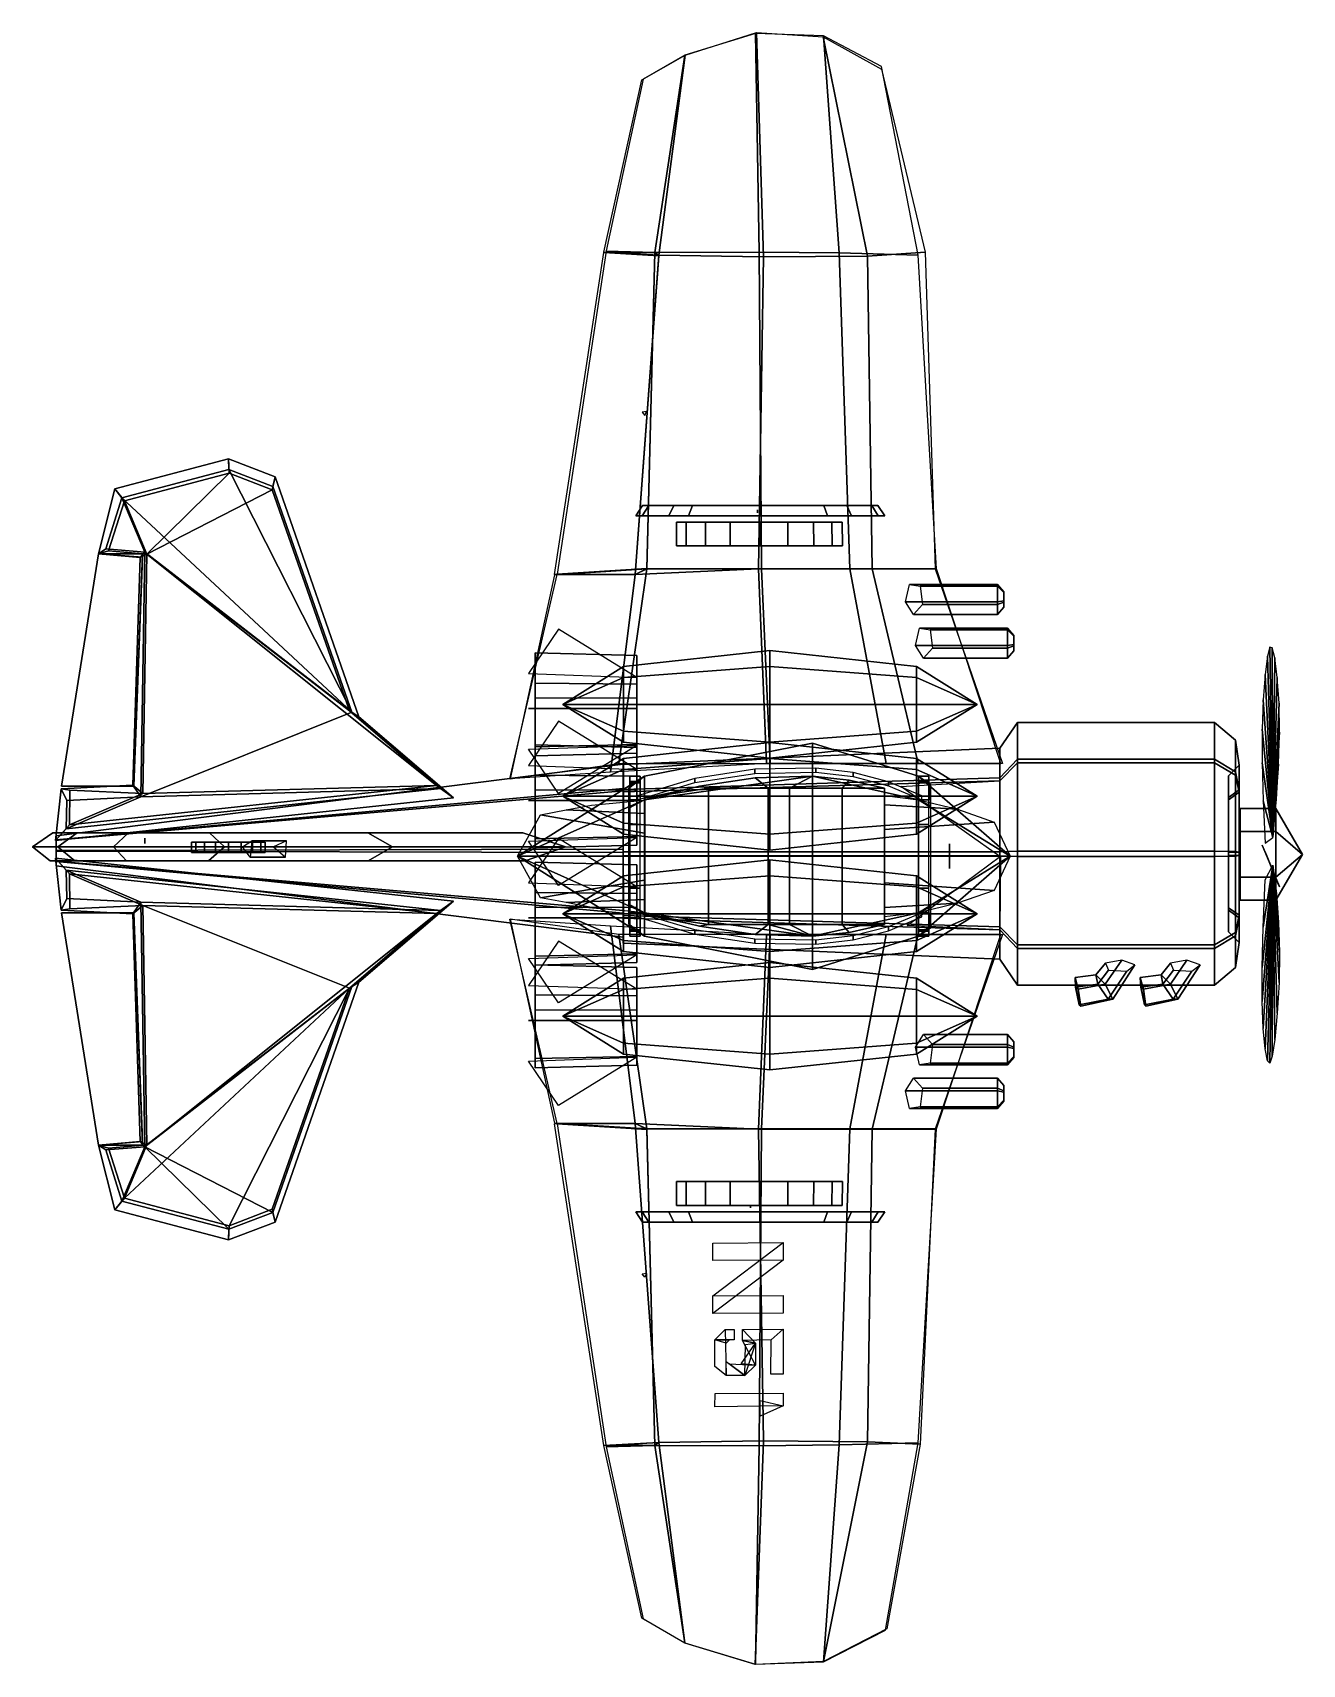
# Model space of a CAD drawing. Header units: metres. Extents: x -69.1 to 3.1, y -45.7 to 47.
import ezdxf

# ---------------------------------------------------------------- set-up
doc = ezdxf.new("R2010")
doc.units = ezdxf.units.M

msp = doc.modelspace()

# ---------------------------------------------------------------- linework, layer by layer
at = {"layer": 'AileD1', "color": 50}
for points in [[(-33.7188, 34.487404, 13.468589), (-27.788023, 34.509483, 13.346766), (-27.998816, 46.91605, 15.01395), (-32.001472, 45.698666, 15.013304)], [(-27.788023, 34.509483, 13.346766), (-23.242054, 34.458015, 13.630701), (-24.14126, 46.782276, 15.012443), (-27.998816, 46.91605, 15.01395)], [(-23.242054, 34.458015, 13.630701), (-18.760824, 34.338768, 14.288976), (-20.838642, 45.052197, 15.008945), (-24.14126, 46.782276, 15.012443)], [(-36.469173, 34.571121, 13.726016), (-33.7188, 34.487404, 13.468589), (-32.001472, 45.698666, 15.013304), (-34.371361, 44.330311, 15.010231)], [(-34.176884, 16.51412, 11.644264), (-27.647533, 16.51412, 11.521435), (-27.788023, 34.509483, 13.346766), (-33.7188, 34.487404, 13.468589)], [(-27.647533, 16.51412, 11.521435), (-22.642756, 16.51412, 11.80772), (-23.242054, 34.458015, 13.630701), (-27.788023, 34.509483, 13.346766)], [(-22.642756, 16.51412, 11.80772), (-17.709246, 16.51412, 12.47144), (-18.760824, 34.338768, 14.288976), (-23.242054, 34.458015, 13.630701)]]:
    msp.add_3dface(points, dxfattribs=at)
at = {"layer": 'AileD2', "color": 52}
for points in [[(-27.539585, 34.233852, 15.076373), (-33.478909, 34.326496, 14.453773), (-31.98336, 45.687283, 15.00395), (-27.938643, 46.970253, 15.002978)], [(-21.629488, 34.273529, 14.914497), (-27.539585, 34.233852, 15.076373), (-27.938643, 46.970253, 15.002978), (-24.142521, 46.735863, 15.003231)], [(-18.352192, 34.505535, 13.968145), (-21.629488, 34.273529, 14.914497), (-24.142521, 46.735863, 15.003231), (-20.829775, 44.904137, 15.004708)], [(-33.478909, 34.326496, 14.453773), (-36.607815, 34.494392, 13.768913), (-34.460232, 44.297985, 15.005019), (-31.98336, 45.687283, 15.00395)], [(-36.607815, 34.494392, 13.768913), (-33.478909, 34.326496, 14.453773), (-33.7188, 34.487404, 13.468589)], [(-33.7188, 34.487404, 13.468589), (-33.478909, 34.326496, 14.453773), (-34.838573, 16.19412, 13.259219), (-34.176884, 16.51412, 11.644264)], [(-27.818157, 16.52412, 14.323941), (-34.838566, 16.19412, 13.259219), (-33.478909, 34.326496, 14.453773), (-27.539585, 34.233852, 15.076373)], [(-17.791922, 16.52412, 12.428736), (-21.368446, 16.52412, 14.047113), (-21.629488, 34.273529, 14.914497), (-18.352192, 34.505535, 13.968145)], [(-21.368446, 16.52412, 14.047113), (-27.818157, 16.52412, 14.323941), (-27.539585, 34.233852, 15.076373), (-21.629488, 34.273529, 14.914497)], [(-34.176884, 16.51412, 11.644264), (-34.838573, 16.19412, 13.259219), (-39.410755, 16.18412, 12.068824)]]:
    msp.add_3dface(points, dxfattribs=at)
at = {"layer": 'AileD3', "color": 32}
for points in [[(-36.230003, 4.97412, 13.201466), (-41.959999, 4.594121, 12.281466), (-39.268078, 16.19412, 12.088025), (-34.838573, 16.19412, 13.259219)], [(-27.370001, 5.46412, 15.201466), (-36.230003, 4.97412, 13.201466), (-34.838573, 16.19412, 13.259219), (-27.818157, 16.52412, 14.323941)], [(-18.75, 5.46412, 14.681465), (-27.370001, 5.46412, 15.201466), (-27.818157, 16.52412, 14.323941), (-21.368446, 16.52412, 14.047113)], [(-13.970001, 5.46412, 11.641466), (-18.75, 5.46412, 14.681465), (-21.368446, 16.52412, 14.047113), (-17.791922, 16.52412, 12.428736)]]:
    msp.add_3dface(points, dxfattribs=at)
at = {"layer": 'AileD4', "color": 31}
for points in [[(-41.930004, 4.594121, 12.301465), (-35.766563, 5.46412, 10.149022), (-34.176884, 16.51412, 11.644264), (-39.410755, 16.18412, 12.068824)], [(-35.766563, 5.46412, 10.149022), (-27.160002, 5.46412, 9.921465), (-27.647533, 16.51412, 11.521435), (-34.176884, 16.51412, 11.644264)], [(-27.160002, 5.46412, 9.921465), (-20.56303, 5.46412, 10.451844), (-22.642756, 16.51412, 11.80772), (-27.647533, 16.51412, 11.521435)], [(-20.56303, 5.46412, 10.451844), (-14.060001, 5.46412, 11.681465), (-17.709246, 16.51412, 12.47144), (-22.642756, 16.51412, 11.80772)]]:
    msp.add_3dface(points, dxfattribs=at)
at = {"layer": 'AileG1', "color": 55}
for points in [[(-33.7188, -33.269154, 13.468589), (-27.788023, -33.291241, 13.346766), (-27.647533, -15.295875, 11.521435), (-34.176884, -15.295875, 11.644264)], [(-27.788023, -33.291241, 13.346766), (-23.242054, -33.239769, 13.630701), (-22.642756, -15.295875, 11.80772), (-27.647533, -15.295875, 11.521435)], [(-23.242054, -33.239769, 13.630701), (-18.760824, -33.120522, 14.288976), (-17.709246, -15.295875, 12.47144), (-22.642756, -15.295875, 11.80772)], [(-34.371361, -43.112064, 15.00917), (-32.001472, -44.480415, 15.010395), (-33.7188, -33.269154, 13.468589), (-36.469173, -33.352879, 13.726016)], [(-32.001472, -44.480415, 15.010395), (-27.998816, -45.697807, 15.010653), (-27.788023, -33.291241, 13.346766), (-33.7188, -33.269154, 13.468589)], [(-27.998816, -45.697807, 15.010653), (-24.14126, -45.564034, 15.010051), (-23.242054, -33.239769, 13.630701), (-27.788023, -33.291241, 13.346766)], [(-24.14126, -45.564034, 15.010051), (-20.618645, -43.753948, 15.008656), (-18.760824, -33.120522, 14.288976), (-23.242054, -33.239769, 13.630701)]]:
    msp.add_3dface(points, dxfattribs=at)
at = {"layer": 'AileG2', "color": 54}
for points in [[(-34.176884, -15.295875, 11.644264), (-39.410755, -14.965874, 12.068824), (-34.838573, -14.975877, 13.259219)], [(-33.7188, -33.269154, 13.468589), (-34.176884, -15.295875, 11.644264), (-34.838573, -14.975877, 13.259219), (-33.478909, -33.10825, 14.453773)], [(-27.539585, -33.015606, 15.076373), (-33.478909, -33.10825, 14.453773), (-34.838566, -14.975877, 13.259219), (-27.818157, -15.305876, 14.323941)], [(-21.629488, -33.055286, 14.914497), (-27.539585, -33.015606, 15.076373), (-27.818157, -15.305876, 14.323941), (-21.368446, -15.305876, 14.047113)], [(-18.632193, -33.187283, 13.968145), (-21.629488, -33.055286, 14.914497), (-21.368446, -15.305876, 14.047113), (-17.791922, -15.305876, 12.428736)], [(-30.409954, -22.76996, 14.207734), (-30.409954, -21.771164, 14.158667), (-26.429216, -21.751926, 14.550273), (-26.429216, -22.750721, 14.59934)], [(-30.409954, -25.766346, 14.354938), (-30.409954, -24.767548, 14.30587), (-26.429216, -21.751926, 14.550273), (-26.429216, -22.750721, 14.59934)], [(-30.409954, -24.767548, 14.30587), (-26.429216, -24.748314, 14.697476), (-26.429216, -25.747107, 14.746544), (-30.409954, -25.766346, 14.354938)], [(-29.215736, -27.278742, 14.547002), (-30.310436, -27.264057, 14.438329), (-29.713326, -26.681871, 14.468611), (-29.215736, -26.679466, 14.517562)], [(-29.713326, -26.681871, 14.468611), (-29.653614, -29.298426, 14.603043), (-30.310436, -28.782228, 14.512912), (-30.310436, -27.264057, 14.438329)], [(-28.738047, -26.677156, 14.564555), (-26.429218, -26.666, 14.791686), (-27.105942, -27.268547, 14.754553), (-28.738045, -27.316387, 14.595958)], [(-28.001606, -27.452658, 14.675274), (-28.738045, -27.316387, 14.595958), (-28.738047, -26.677156, 14.564555)], [(-26.429218, -26.666, 14.791686), (-26.42922, -29.222918, 14.917298), (-27.125847, -29.226284, 14.848768), (-27.105942, -27.268547, 14.754553)], [(-29.494387, -27.280088, 14.519589), (-29.653618, -27.460642, 14.512757), (-30.310436, -27.264057, 14.438329)], [(-28.817661, -28.635181, 14.652895), (-28.001606, -27.452658, 14.675274), (-28.001608, -28.711142, 14.7371)], [(-28.001608, -28.711142, 14.7371), (-28.738045, -27.316387, 14.595958), (-28.001606, -27.452658, 14.675274)], [(-28.598717, -29.293327, 14.706819), (-28.558912, -27.535257, 14.624374), (-28.001606, -27.452658, 14.675274)], [(-29.653618, -28.49939, 14.563787), (-28.598717, -29.293327, 14.706819), (-29.653614, -29.298426, 14.603043)], [(-29.494387, -28.638451, 14.586321), (-28.001608, -28.711142, 14.7371), (-28.598717, -29.293327, 14.706819)], [(-30.290535, -30.32028, 14.590434), (-26.42922, -30.301617, 14.970292), (-26.42922, -31.02075, 15.005621), (-30.31044, -31.07946, 14.625767)], [(-27.722961, -31.606304, 14.906808), (-27.722961, -30.70739, 14.862647), (-26.42922, -31.02075, 15.005621)], [(-32.013359, -44.499031, 15.006664), (-34.460232, -43.079742, 15.007091), (-36.607815, -33.276146, 13.768913), (-33.478909, -33.10825, 14.453773)], [(-36.469173, -33.352879, 13.726016), (-33.7188, -33.269154, 13.468589), (-33.478909, -33.10825, 14.453773)], [(-28.008642, -45.702007, 15.006277), (-32.013359, -44.499031, 15.006664), (-33.478909, -33.10825, 14.453773), (-27.539585, -33.015606, 15.076373)], [(-24.132521, -45.547619, 15.006377), (-28.008642, -45.702007, 15.006277), (-27.539585, -33.015606, 15.076373), (-21.629488, -33.055286, 14.914497)], [(-20.539776, -43.68589, 15.006967), (-24.132521, -45.547619, 15.006377), (-21.629488, -33.055286, 14.914497), (-18.632193, -33.187283, 13.968145)]]:
    msp.add_3dface(points, dxfattribs=at)
at = {"layer": 'AileG3', "color": 34}
for points in [[(-34.838573, -14.975877, 13.259219), (-39.268078, -14.975877, 12.088025), (-41.959999, -3.375875, 12.281466), (-36.230003, -3.755875, 13.201466)], [(-27.818157, -15.305876, 14.323941), (-34.838573, -14.975877, 13.259219), (-36.230003, -3.755875, 13.201466), (-27.370001, -4.245875, 15.201466)], [(-21.368446, -15.305876, 14.047113), (-27.818157, -15.305876, 14.323941), (-27.370001, -4.245875, 15.201466), (-18.75, -4.245875, 14.681465)], [(-17.791922, -15.305876, 12.428736), (-21.368446, -15.305876, 14.047113), (-18.75, -4.245875, 14.681465), (-13.970001, -4.245875, 11.641466)]]:
    msp.add_3dface(points, dxfattribs=at)
at = {"layer": 'AileG4', "color": 33}
for points in [[(-39.410755, -14.965874, 12.068824), (-34.176884, -15.295875, 11.644264), (-35.766563, -4.245875, 10.149022), (-41.930004, -3.375875, 12.301465)], [(-34.176884, -15.295875, 11.644264), (-27.647533, -15.295875, 11.521435), (-27.160002, -4.245875, 9.921465), (-35.766563, -4.245875, 10.149022)], [(-27.647533, -15.295875, 11.521435), (-22.642756, -15.295875, 11.80772), (-20.56303, -4.245875, 10.451844), (-27.160002, -4.245875, 9.921465)], [(-22.642756, -15.295875, 11.80772), (-17.709246, -15.295875, 12.47144), (-14.060001, -4.245875, 11.681465), (-20.56303, -4.245875, 10.451844)]]:
    msp.add_3dface(points, dxfattribs=at)
at = {"layer": 'AileronD', "color": 46}
for points in [[(-57.912624, 22.153156, 15.636719), (-57.940948, 22.759548, 16.236719), (-64.392586, 21.056479, 16.236719), (-63.984753, 20.550264, 15.636719)], [(-57.940948, 22.759548, 16.236719), (-57.903183, 21.951025, 16.836718), (-63.848812, 20.381523, 16.836718), (-64.392586, 21.056479, 16.236719)], [(-55.406559, 21.194176, 15.636719), (-55.278252, 21.740639, 16.236719), (-57.940948, 22.759548, 16.236719), (-57.912624, 22.153156, 15.636719)], [(-55.278252, 21.740639, 16.236719), (-55.449329, 21.012035, 16.836718), (-57.903183, 21.951025, 16.836718), (-57.940948, 22.759548, 16.236719)], [(-50.928146, 8.371392, 15.636719), (-57.912624, 22.153156, 15.636719), (-63.984753, 20.550264, 15.636719)], [(-62.567238, 17.359259, 16.836718), (-63.848812, 20.381523, 16.836718), (-57.903183, 21.951025, 16.836718)], [(-62.567238, 17.359259, 16.836718), (-57.903183, 21.951025, 16.836718), (-55.449329, 21.012035, 16.836718)], [(-50.928146, 8.371392, 15.636719), (-55.406559, 21.194176, 15.636719), (-57.912624, 22.153156, 15.636719)], [(-50.519939, 8.116426, 16.236719), (-51.064217, 8.456381, 16.836718), (-55.449329, 21.012035, 16.836718), (-55.278252, 21.740639, 16.236719)], [(-50.928146, 8.371392, 15.636719), (-50.519939, 8.116426, 16.236719), (-55.278252, 21.740639, 16.236719), (-55.406559, 21.194176, 15.636719)], [(-63.984753, 20.550264, 15.636719), (-64.392586, 21.056479, 16.236719), (-65.311035, 17.373722, 16.236719), (-64.904533, 17.646128, 15.636719)], [(-64.392586, 21.056479, 16.236719), (-63.848812, 20.381523, 16.836718), (-64.749428, 17.537895, 16.836718), (-65.311035, 17.373722, 16.236719)], [(-63.984753, 20.550264, 15.636719), (-64.904533, 17.646128, 15.636719), (-62.675915, 17.463694, 15.636719)], [(-50.928146, 8.371392, 15.636719), (-63.984753, 20.550264, 15.636719), (-62.675915, 17.463694, 15.636719)], [(-62.567238, 17.359259, 16.836718), (-55.449329, 21.012035, 16.836718), (-51.064217, 8.456381, 16.836718)], [(-62.567238, 17.359259, 16.836718), (-64.749428, 17.537895, 16.836718), (-63.848812, 20.381523, 16.836718)], [(-64.904533, 17.646128, 15.636719), (-65.311035, 17.373722, 16.236719), (-62.941307, 17.161308, 16.236719), (-62.675915, 17.463694, 15.636719)], [(-65.311035, 17.373722, 16.236719), (-64.749428, 17.537895, 16.836718), (-62.567238, 17.359259, 16.836718), (-62.941307, 17.161308, 16.236719)], [(-62.675915, 17.463694, 15.636719), (-62.941307, 17.161308, 16.236719), (-63.376038, 4.231268, 16.236719), (-62.915577, 3.573314, 15.636719)], [(-62.941307, 17.161308, 16.236719), (-62.567238, 17.359259, 16.836718), (-62.80191, 3.758258, 16.836718), (-63.376038, 4.231268, 16.236719)], [(-62.675915, 17.463694, 15.636719), (-62.915577, 3.573314, 15.636719), (-50.928146, 8.371392, 15.636719)], [(-62.80191, 3.758258, 16.836718), (-62.567238, 17.359259, 16.836718), (-46.121056, 4.220489, 16.836718)], [(-62.567238, 17.359259, 16.836718), (-51.064217, 8.456381, 16.836718), (-46.121056, 4.220489, 16.836718)], [(-62.915577, 3.573314, 15.636719), (-45.879818, 4.04538, 15.636719), (-50.928146, 8.371392, 15.636719)], [(-45.15609, 3.520034, 16.236719), (-46.121056, 4.220489, 16.836718), (-51.064217, 8.456381, 16.836718), (-50.519939, 8.116426, 16.236719)], [(-45.879818, 4.04538, 15.636719), (-45.15609, 3.520034, 16.236719), (-50.519939, 8.116426, 16.236719), (-50.928146, 8.371392, 15.636719)], [(-67.763275, 1.079902, 16.236719), (-66.955139, 1.971738, 16.836718), (-46.121056, 4.220489, 16.836718), (-45.15609, 3.520034, 16.236719)], [(-67.157173, 1.748782, 15.636719), (-67.763275, 1.079902, 16.236719), (-45.15609, 3.520034, 16.236719), (-45.879818, 4.04538, 15.636719)], [(-67.11496, 3.360684, 15.636719), (-67.437973, 4.025974, 16.236719), (-67.763275, 1.079902, 16.236719), (-67.157173, 1.748782, 15.636719)], [(-67.437973, 4.025974, 16.236719), (-66.953011, 3.948134, 16.836718), (-66.955139, 1.971738, 16.836718), (-67.763275, 1.079902, 16.236719)], [(-62.915577, 3.573314, 15.636719), (-63.376038, 4.231268, 16.236719), (-67.437973, 4.025974, 16.236719), (-67.11496, 3.360684, 15.636719)], [(-63.376038, 4.231268, 16.236719), (-62.80191, 3.758258, 16.836718), (-66.953011, 3.948134, 16.836718), (-67.437973, 4.025974, 16.236719)], [(-62.915577, 3.573314, 15.636719), (-67.157173, 1.748782, 15.636719), (-45.879818, 4.04538, 15.636719)], [(-46.121056, 4.220489, 16.836718), (-66.955139, 1.971738, 16.836718), (-62.80191, 3.758258, 16.836718)], [(-66.955139, 1.971738, 16.836718), (-66.953011, 3.948134, 16.836718), (-62.80191, 3.758258, 16.836718)], [(-62.915577, 3.573314, 15.636719), (-67.11496, 3.360684, 15.636719), (-67.157173, 1.748782, 15.636719)]]:
    msp.add_3dface(points, dxfattribs=at)
at = {"layer": 'AileronG', "color": 47}
for points in [[(-67.157173, -0.588975, 15.636719), (-67.763275, 0.079904, 16.236719), (-67.437973, -2.866168, 16.236719), (-67.11496, -2.200878, 15.636719)], [(-45.879818, -2.885574, 15.636719), (-45.15609, -2.360228, 16.236719), (-67.763275, 0.079904, 16.236719), (-67.157173, -0.588975, 15.636719)], [(-67.763275, 0.079904, 16.236719), (-66.955139, -0.811932, 16.836718), (-66.953011, -2.788328, 16.836718), (-67.437973, -2.866168, 16.236719)], [(-45.15609, -2.360228, 16.236719), (-46.121056, -3.060682, 16.836718), (-66.955139, -0.811932, 16.836718), (-67.763275, 0.079904, 16.236719)], [(-67.157173, -0.588975, 15.636719), (-67.11496, -2.200878, 15.636719), (-62.915577, -2.413508, 15.636719)], [(-45.879818, -2.885574, 15.636719), (-67.157173, -0.588975, 15.636719), (-62.915577, -2.413508, 15.636719)], [(-62.80191, -2.598452, 16.836718), (-66.953011, -2.788328, 16.836718), (-66.955139, -0.811932, 16.836718)], [(-62.80191, -2.598452, 16.836718), (-66.955139, -0.811932, 16.836718), (-46.121056, -3.060682, 16.836718)], [(-67.11496, -2.200878, 15.636719), (-67.437973, -2.866168, 16.236719), (-63.376038, -3.071462, 16.236719), (-62.915577, -2.413508, 15.636719)], [(-67.437973, -2.866168, 16.236719), (-66.953011, -2.788328, 16.836718), (-62.80191, -2.598452, 16.836718), (-63.376038, -3.071462, 16.236719)], [(-62.915577, -2.413508, 15.636719), (-63.376038, -3.071462, 16.236719), (-62.941307, -16.001501, 16.236719), (-62.675915, -16.303885, 15.636719)], [(-63.376038, -3.071462, 16.236719), (-62.80191, -2.598452, 16.836718), (-62.567238, -16.19945, 16.836718), (-62.941307, -16.001501, 16.236719)], [(-62.915577, -2.413508, 15.636719), (-62.675915, -16.303885, 15.636719), (-45.879818, -2.885574, 15.636719)], [(-62.80191, -2.598452, 16.836718), (-46.121056, -3.060682, 16.836718), (-51.064217, -7.296575, 16.836718)], [(-62.567238, -16.19945, 16.836718), (-62.80191, -2.598452, 16.836718), (-51.064217, -7.296575, 16.836718)], [(-50.519939, -6.95662, 16.236719), (-51.064217, -7.296575, 16.836718), (-46.121056, -3.060682, 16.836718), (-45.15609, -2.360228, 16.236719)], [(-50.928146, -7.211586, 15.636719), (-50.519939, -6.95662, 16.236719), (-45.15609, -2.360228, 16.236719), (-45.879818, -2.885574, 15.636719)], [(-62.675915, -16.303885, 15.636719), (-50.928146, -7.211586, 15.636719), (-45.879818, -2.885574, 15.636719)], [(-51.064217, -7.296575, 16.836718), (-57.903183, -20.791216, 16.836718), (-63.848812, -19.221714, 16.836718)], [(-51.064217, -7.296575, 16.836718), (-63.848812, -19.221714, 16.836718), (-62.567238, -16.19945, 16.836718)], [(-62.675915, -16.303885, 15.636719), (-55.406559, -20.034367, 15.636719), (-50.928146, -7.211586, 15.636719)], [(-51.064217, -7.296575, 16.836718), (-55.449329, -19.852226, 16.836718), (-57.903183, -20.791216, 16.836718)], [(-55.278252, -20.58083, 16.236719), (-55.449329, -19.852226, 16.836718), (-51.064217, -7.296575, 16.836718), (-50.519939, -6.95662, 16.236719)], [(-55.406559, -20.034367, 15.636719), (-55.278252, -20.58083, 16.236719), (-50.519939, -6.95662, 16.236719), (-50.928146, -7.211586, 15.636719)], [(-62.675915, -16.303885, 15.636719), (-62.941307, -16.001501, 16.236719), (-65.311035, -16.213915, 16.236719), (-64.904533, -16.486319, 15.636719)], [(-62.941307, -16.001501, 16.236719), (-62.567238, -16.19945, 16.836718), (-64.749428, -16.378086, 16.836718), (-65.311035, -16.213915, 16.236719)], [(-64.904533, -16.486319, 15.636719), (-65.311035, -16.213915, 16.236719), (-64.392586, -19.896669, 16.236719), (-63.984753, -19.390455, 15.636719)], [(-65.311035, -16.213915, 16.236719), (-64.749428, -16.378086, 16.836718), (-63.848812, -19.221714, 16.836718), (-64.392586, -19.896669, 16.236719)], [(-62.675915, -16.303885, 15.636719), (-64.904533, -16.486319, 15.636719), (-63.984753, -19.390455, 15.636719)], [(-63.848812, -19.221714, 16.836718), (-64.749428, -16.378086, 16.836718), (-62.567238, -16.19945, 16.836718)], [(-62.675915, -16.303885, 15.636719), (-63.984753, -19.390455, 15.636719), (-57.912624, -20.993347, 15.636719)], [(-62.675915, -16.303885, 15.636719), (-57.912624, -20.993347, 15.636719), (-55.406559, -20.034367, 15.636719)], [(-64.392586, -19.896669, 16.236719), (-63.848812, -19.221714, 16.836718), (-57.903183, -20.791216, 16.836718), (-57.940948, -21.599739, 16.236719)], [(-63.984753, -19.390455, 15.636719), (-64.392586, -19.896669, 16.236719), (-57.940948, -21.599739, 16.236719), (-57.912624, -20.993347, 15.636719)], [(-57.940948, -21.599739, 16.236719), (-57.903183, -20.791216, 16.836718), (-55.449329, -19.852226, 16.836718), (-55.278252, -20.58083, 16.236719)], [(-57.912624, -20.993347, 15.636719), (-57.940948, -21.599739, 16.236719), (-55.278252, -20.58083, 16.236719), (-55.406559, -20.034367, 15.636719)]]:
    msp.add_3dface(points, dxfattribs=at)
at = {"layer": 'Cabine', "color": 35}
for points in [[(-14.120001, 4.484837, 19.041887), (-35.509998, 3.847127, 18.378103), (-35.509998, 5.403825, 14.82303), (-14.120001, 6.32412, 14.841466)], [(-14.120001, 6.32412, 14.841466), (-35.509998, 5.403825, 14.82303), (-35.509998, 3.99076, 11.208459), (-14.120001, 4.654543, 10.57075)], [(-14.120001, 4.654543, 10.57075), (-35.509998, 3.99076, 11.208459), (-35.509998, 0.435685, 9.651764), (-14.120001, 0.454122, 8.731467)], [(-14.120001, 0.214121, 20.711464), (-35.509998, 0.232558, 19.791168), (-35.509998, 3.847127, 18.378103), (-14.120001, 4.484837, 19.041887)], [(-14.120001, 0.454122, 8.731467), (-35.509998, 0.435685, 9.651764), (-35.509998, -3.178884, 11.064829), (-14.120001, -3.816594, 10.401044)], [(-14.120001, -3.9863, 18.872181), (-35.509998, -3.322517, 18.234472), (-35.509998, 0.232558, 19.791168), (-14.120001, 0.214121, 20.711464)], [(-14.120001, -3.816594, 10.401044), (-35.509998, -3.178884, 11.064829), (-35.509998, -4.735582, 14.619903), (-14.120001, -5.655878, 14.601465)], [(-14.120001, -5.655878, 14.601465), (-35.509998, -4.735582, 14.619903), (-35.509998, -3.322517, 18.234472), (-14.120001, -3.9863, 18.872181)]]:
    msp.add_3dface(points, dxfattribs=at)
at = {"layer": 'Canon1', "color": 10}
for points in [[(-14.248446, -12.418381, 13.166951), (-14.248446, -13.128089, 13.984248), (-19.474554, -13.127668, 13.839347), (-19.019157, -12.41588, 13.157797)], [(-14.248446, -12.976365, 12.239421), (-14.248446, -12.418381, 13.166951), (-19.019157, -12.41588, 13.157797), (-18.502338, -12.9755, 12.384321)], [(-13.888444, -12.834556, 13.140065), (-13.888444, -13.198065, 13.558681), (-14.248446, -13.128089, 13.984248), (-14.248446, -12.418381, 13.166951)], [(-13.888444, -13.120352, 12.664989), (-13.888444, -12.834556, 13.140065), (-14.248446, -12.418381, 13.166951), (-14.248446, -12.976365, 12.239421)], [(-13.888444, -13.120352, 12.664989), (-13.888444, -13.198065, 13.558681), (-13.888444, -12.834556, 13.140065)], [(-14.248446, -13.128089, 13.984248), (-14.248446, -14.124697, 13.561834), (-19.239183, -14.127198, 13.487092), (-19.474554, -13.127668, 13.839347)], [(-14.248446, -14.030926, 12.483472), (-14.248446, -12.976365, 12.239421), (-18.502338, -12.9755, 12.384321), (-18.638323, -14.033153, 12.587838)], [(-13.888444, -13.660493, 12.78999), (-13.888444, -13.120352, 12.664989), (-14.248446, -12.976365, 12.239421), (-14.248446, -14.030926, 12.483472)], [(-13.888444, -13.198065, 13.558681), (-13.888444, -13.708522, 13.342321), (-14.248446, -14.124697, 13.561834), (-14.248446, -13.128089, 13.984248)], [(-13.888444, -13.708522, 13.342321), (-13.888444, -13.660493, 12.78999), (-14.248446, -14.030926, 12.483472), (-14.248446, -14.124697, 13.561834)], [(-13.888444, -13.120352, 12.664989), (-13.888444, -13.660493, 12.78999), (-13.888444, -13.708522, 13.342321)], [(-13.888444, -13.120352, 12.664989), (-13.888444, -13.708522, 13.342321), (-13.888444, -13.198065, 13.558681)], [(-14.248446, -14.124697, 13.561834), (-14.248446, -14.030926, 12.483472), (-18.638323, -14.033153, 12.587838), (-19.239183, -14.127198, 13.487092)]]:
    msp.add_3dface(points, dxfattribs=at)
at = {"layer": 'Canon2', "color": 9}
for points in [[(-13.688445, -9.938381, 13.166951), (-13.688445, -10.648089, 13.984248), (-18.914555, -10.647669, 13.839347), (-18.459158, -9.93588, 13.157797)], [(-13.688445, -10.496366, 12.239421), (-13.688445, -9.938381, 13.166951), (-18.459158, -9.93588, 13.157797), (-17.942339, -10.4955, 12.384321)], [(-13.328444, -10.354556, 13.140065), (-13.328444, -10.718064, 13.558681), (-13.688445, -10.648089, 13.984248), (-13.688445, -9.938381, 13.166951)], [(-13.328444, -10.640352, 12.664989), (-13.328444, -10.354556, 13.140065), (-13.688445, -9.938381, 13.166951), (-13.688445, -10.496366, 12.239421)], [(-13.688445, -10.648089, 13.984248), (-13.688445, -11.644697, 13.561834), (-18.679186, -11.647198, 13.487092), (-18.914555, -10.647669, 13.839347)], [(-13.688445, -11.550926, 12.483472), (-13.688445, -10.496366, 12.239421), (-17.942339, -10.4955, 12.384321), (-18.078325, -11.553152, 12.587838)], [(-13.328444, -11.180493, 12.78999), (-13.328444, -10.640352, 12.664989), (-13.688445, -10.496366, 12.239421), (-13.688445, -11.550926, 12.483472)], [(-13.328444, -10.718064, 13.558681), (-13.328444, -11.228522, 13.342321), (-13.688445, -11.644697, 13.561834), (-13.688445, -10.648089, 13.984248)], [(-13.328444, -10.640352, 12.664989), (-13.328444, -10.718064, 13.558681), (-13.328444, -10.354556, 13.140065)], [(-13.328444, -10.640352, 12.664989), (-13.328444, -11.180493, 12.78999), (-13.328444, -11.228522, 13.342321)], [(-13.328444, -10.640352, 12.664989), (-13.328444, -11.228522, 13.342321), (-13.328444, -10.718064, 13.558681)], [(-13.688445, -11.644697, 13.561834), (-13.688445, -11.550926, 12.483472), (-18.078325, -11.553152, 12.587838), (-18.679186, -11.647198, 13.487092)], [(-13.328444, -11.228522, 13.342321), (-13.328444, -11.180493, 12.78999), (-13.688445, -11.550926, 12.483472), (-13.688445, -11.644697, 13.561834)]]:
    msp.add_3dface(points, dxfattribs=at)
at = {"layer": 'Canon3', "color": 7}
for points in [[(-18.914555, 12.15591, 13.839347), (-18.679186, 13.155439, 13.487092), (-13.688445, 13.152939, 13.561834), (-13.688445, 12.156331, 13.984248)], [(-18.679186, 13.155439, 13.487092), (-18.078325, 13.061394, 12.587838), (-13.688445, 13.059167, 12.483472), (-13.688445, 13.152939, 13.561834)], [(-18.078325, 13.061394, 12.587838), (-17.942339, 12.003741, 12.384321), (-13.688445, 12.004606, 12.239421), (-13.688445, 13.059167, 12.483472)], [(-13.688445, 12.156331, 13.984248), (-13.688445, 13.152939, 13.561834), (-13.328444, 12.736763, 13.342321), (-13.328444, 12.226306, 13.558681)], [(-13.688445, 13.152939, 13.561834), (-13.688445, 13.059167, 12.483472), (-13.328444, 12.688734, 12.78999), (-13.328444, 12.736763, 13.342321)], [(-13.688445, 13.059167, 12.483472), (-13.688445, 12.004606, 12.239421), (-13.328444, 12.148594, 12.664989), (-13.328444, 12.688734, 12.78999)], [(-18.459158, 11.444121, 13.157797), (-18.914555, 12.15591, 13.839347), (-13.688445, 12.156331, 13.984248), (-13.688445, 11.446622, 13.166951)], [(-13.688445, 11.446622, 13.166951), (-13.688445, 12.156331, 13.984248), (-13.328444, 12.226306, 13.558681), (-13.328444, 11.862797, 13.140065)], [(-13.688445, 12.004606, 12.239421), (-13.688445, 11.446622, 13.166951), (-13.328444, 11.862797, 13.140065), (-13.328444, 12.148594, 12.664989)], [(-13.328444, 11.862797, 13.140065), (-13.328444, 12.226306, 13.558681), (-13.328444, 12.736763, 13.342321)], [(-13.328444, 11.862797, 13.140065), (-13.328444, 12.736763, 13.342321), (-13.328444, 12.688734, 12.78999)], [(-13.328444, 11.862797, 13.140065), (-13.328444, 12.688734, 12.78999), (-13.328444, 12.148594, 12.664989)], [(-17.942339, 12.003741, 12.384321), (-18.459158, 11.444121, 13.157797), (-13.688445, 11.446622, 13.166951), (-13.688445, 12.004606, 12.239421)]]:
    msp.add_3dface(points, dxfattribs=at)
at = {"layer": 'Canon4', "color": 8}
for points in [[(-19.474554, 14.63591, 13.839347), (-19.239183, 15.635439, 13.487092), (-14.248446, 15.632938, 13.561834), (-14.248446, 14.636331, 13.984248)], [(-19.239183, 15.635439, 13.487092), (-18.638323, 15.541393, 12.587838), (-14.248446, 15.539166, 12.483472), (-14.248446, 15.632938, 13.561834)], [(-18.638323, 15.541393, 12.587838), (-18.502338, 14.483741, 12.384321), (-14.248446, 14.484606, 12.239421), (-14.248446, 15.539166, 12.483472)], [(-14.248446, 14.636331, 13.984248), (-14.248446, 15.632938, 13.561834), (-13.888444, 15.216763, 13.342321), (-13.888444, 14.706306, 13.558681)], [(-14.248446, 15.632938, 13.561834), (-14.248446, 15.539166, 12.483472), (-13.888444, 15.168734, 12.78999), (-13.888444, 15.216763, 13.342321)], [(-14.248446, 15.539166, 12.483472), (-14.248446, 14.484606, 12.239421), (-13.888444, 14.628593, 12.664989), (-13.888444, 15.168734, 12.78999)], [(-13.888444, 14.342797, 13.140065), (-13.888444, 14.706306, 13.558681), (-13.888444, 15.216763, 13.342321)], [(-13.888444, 14.342797, 13.140065), (-13.888444, 15.216763, 13.342321), (-13.888444, 15.168734, 12.78999)], [(-13.888444, 14.342797, 13.140065), (-13.888444, 15.168734, 12.78999), (-13.888444, 14.628593, 12.664989)], [(-19.019157, 13.924121, 13.157797), (-19.474554, 14.63591, 13.839347), (-14.248446, 14.636331, 13.984248), (-14.248446, 13.926621, 13.166951)], [(-18.502338, 14.483741, 12.384321), (-19.019157, 13.924121, 13.157797), (-14.248446, 13.926621, 13.166951), (-14.248446, 14.484606, 12.239421)], [(-14.248446, 13.926621, 13.166951), (-14.248446, 14.636331, 13.984248), (-13.888444, 14.706306, 13.558681), (-13.888444, 14.342797, 13.140065)], [(-14.248446, 14.484606, 12.239421), (-14.248446, 13.926621, 13.166951), (-13.888444, 14.342797, 13.140065), (-13.888444, 14.628593, 12.664989)]]:
    msp.add_3dface(points, dxfattribs=at)
at = {"layer": 'CharniereDroite', "color": 42}
msp.add_3dface([(-27.882122, 19.773462, 11.65785), (-27.882122, 19.859949, 11.571362), (-27.882122, 19.699947, 11.571362)], dxfattribs=at)
at = {"layer": 'CharniereGauche', "color": 41}
msp.add_3dface([(-28.28212, -19.759144, 11.761363), (-28.28212, -19.769144, 11.873862), (-28.28212, -19.689146, 11.761363)], dxfattribs=at)
at = {"layer": 'CharnInclinD', "color": 51}
msp.add_3dface([(-34.183414, 25.454798, 13.312474), (-34.432911, 25.42275, 13.312474), (-34.280407, 25.222702, 13.312474)], dxfattribs=at)
at = {"layer": 'CharnInclinG', "color": 43}
msp.add_3dface([(-34.280407, -23.718298, 13.312474), (-34.432911, -23.518251, 13.312474), (-34.183414, -23.486204, 13.312474)], dxfattribs=at)
at = {"layer": 'CharnProf', "color": 60}
msp.add_3dface([(-62.694496, 0.924441, 16.153511), (-62.694496, 1.224441, 16.326717), (-62.694496, 0.92444, 16.499924)], dxfattribs=at)
at = {"layer": 'Echapement', "color": 59}
for points in [[(-8.120001, -5.884654, 12.282151), (-8.6527, -6.535999, 12.012355), (-8.126984, -7.062953, 11.269717), (-7.186792, -5.699262, 11.834576)], [(-7.947636, -6.281588, 13.240435), (-8.5556, -7.064506, 12.916139), (-8.6527, -6.535999, 12.012355), (-8.120001, -5.884654, 12.282151)], [(-6.907901, -6.341514, 13.38511), (-7.969872, -7.918091, 12.732071), (-8.5556, -7.064506, 12.916139), (-7.947636, -6.281588, 13.240435)], [(-7.186792, -5.699262, 11.834576), (-8.126984, -7.062953, 11.269717), (-7.704973, -7.917135, 11.714524), (-6.437673, -5.981617, 12.516243)], [(-6.437673, -5.981617, 12.516243), (-7.704973, -7.917135, 11.714524), (-7.969872, -7.918091, 12.732071), (-6.907901, -6.341514, 13.38511)], [(-4.420001, -5.884654, 12.282151), (-4.952701, -6.535999, 12.012355), (-4.426984, -7.062953, 11.269717), (-3.486792, -5.699262, 11.834576)], [(-4.247636, -6.281588, 13.240435), (-4.8556, -7.064506, 12.916139), (-4.952701, -6.535999, 12.012355), (-4.420001, -5.884654, 12.282151)], [(-3.207901, -6.341514, 13.38511), (-4.269873, -7.918091, 12.732071), (-4.8556, -7.064506, 12.916139), (-4.247636, -6.281588, 13.240435)], [(-3.486792, -5.699262, 11.834576), (-4.426984, -7.062953, 11.269717), (-4.004972, -7.917135, 11.714524), (-2.737673, -5.981617, 12.516243)], [(-2.737673, -5.981617, 12.516243), (-4.004972, -7.917135, 11.714524), (-4.269873, -7.918091, 12.732071), (-3.207901, -6.341514, 13.38511)], [(-8.6527, -6.535999, 12.012355), (-9.843802, -6.693207, 11.947238), (-9.660785, -7.353244, 11.149474), (-8.126984, -7.062953, 11.269717)], [(-8.5556, -7.064506, 12.916139), (-9.809999, -7.246293, 12.84084), (-9.843802, -6.693207, 11.947238), (-8.6527, -6.535999, 12.012355)], [(-9.809999, -7.246293, 12.84084), (-9.660785, -7.353244, 11.149474), (-9.843802, -6.693207, 11.947238)], [(-7.969872, -7.918091, 12.732071), (-9.60609, -8.248154, 12.595354), (-9.809999, -7.246293, 12.84084), (-8.5556, -7.064506, 12.916139)], [(-9.809999, -7.246293, 12.84084), (-9.60609, -8.248154, 12.595354), (-9.513871, -8.314256, 11.550032)], [(-9.809999, -7.246293, 12.84084), (-9.513871, -8.314256, 11.550032), (-9.660785, -7.353244, 11.149474)], [(-8.126984, -7.062953, 11.269717), (-9.660785, -7.353244, 11.149474), (-9.513871, -8.314256, 11.550032), (-7.704973, -7.917135, 11.714524)], [(-4.952701, -6.535999, 12.012355), (-6.143802, -6.693207, 11.947238), (-5.960785, -7.353244, 11.149474), (-4.426984, -7.062953, 11.269717)], [(-4.8556, -7.064506, 12.916139), (-6.109999, -7.246293, 12.84084), (-6.143802, -6.693207, 11.947238), (-4.952701, -6.535999, 12.012355)], [(-6.109999, -7.246293, 12.84084), (-5.960785, -7.353244, 11.149474), (-6.143802, -6.693207, 11.947238)], [(-4.269873, -7.918091, 12.732071), (-5.90609, -8.248154, 12.595354), (-6.109999, -7.246293, 12.84084), (-4.8556, -7.064506, 12.916139)], [(-6.109999, -7.246293, 12.84084), (-5.90609, -8.248154, 12.595354), (-5.813871, -8.314256, 11.550032)], [(-6.109999, -7.246293, 12.84084), (-5.813871, -8.314256, 11.550032), (-5.960785, -7.353244, 11.149474)], [(-4.426984, -7.062953, 11.269717), (-5.960785, -7.353244, 11.149474), (-5.813871, -8.314256, 11.550032), (-4.004972, -7.917135, 11.714524)], [(-7.704973, -7.917135, 11.714524), (-9.513871, -8.314256, 11.550032), (-9.60609, -8.248154, 12.595354), (-7.969872, -7.918091, 12.732071)], [(-4.004972, -7.917135, 11.714524), (-5.813871, -8.314256, 11.550032), (-5.90609, -8.248154, 12.595354), (-4.269873, -7.918091, 12.732071)]]:
    msp.add_3dface(points, dxfattribs=at)
at = {"layer": 'EssieuD', "color": 3}
for points in [[(-21.039028, -20.58371, 0.073404), (-20.654858, -19.99371, -0.266595), (-34.801376, -19.99371, -0.266595), (-34.417206, -20.58371, 0.073404)], [(-34.417206, -20.58371, 0.073404), (-34.801376, -19.99371, -0.266595), (-34.426388, -19.99371, 1.610702), (-34.062584, -20.58371, 1.84874)], [(-34.801376, -19.99371, -0.266595), (-20.654858, -19.99371, -0.266595), (-21.029848, -19.99371, 1.734917)], [(-34.801376, -19.99371, -0.266595), (-21.029848, -19.99371, 1.734917), (-23.910242, -19.99371, 3.363781)], [(-34.801376, -19.99371, -0.266595), (-23.910242, -19.99371, 3.363781), (-22.532152, -19.99371, 12.253405)], [(-31.794428, -19.99371, 3.241908), (-34.426388, -19.99371, 1.610702), (-34.801376, -19.99371, -0.266595)], [(-31.794428, -19.99371, 3.241908), (-34.801376, -19.99371, -0.266595), (-22.532152, -19.99371, 12.253405)], [(-34.062584, -20.58371, 1.84874), (-34.426388, -19.99371, 1.610702), (-31.794428, -19.99371, 3.241908), (-31.573572, -20.58371, 3.39135)], [(-31.573572, -20.58371, 3.39135), (-31.794428, -19.99371, 3.241908), (-32.924084, -19.99371, 12.002626), (-32.641876, -20.58371, 11.676248)], [(-32.641876, -20.58371, 11.676248), (-32.924084, -19.99371, 12.002626), (-22.532152, -19.99371, 12.253405), (-22.814362, -20.58371, 11.913404)], [(-22.532152, -19.99371, 12.253405), (-32.924084, -19.99371, 12.002626), (-31.794428, -19.99371, 3.241908)], [(-22.814362, -20.58371, 11.913404), (-22.532152, -19.99371, 12.253405), (-23.910242, -19.99371, 3.363781), (-24.117603, -20.58371, 3.506604)], [(-24.117603, -20.58371, 3.506604), (-23.910242, -19.99371, 3.363781), (-21.029848, -19.99371, 1.734917), (-21.393652, -20.58371, 1.966209)], [(-21.393652, -20.58371, 1.966209), (-21.029848, -19.99371, 1.734917), (-20.654858, -19.99371, -0.266595), (-21.039028, -20.58371, 0.073404)], [(-31.573572, -20.58371, 3.39135), (-21.039028, -20.58371, 0.073404), (-34.417206, -20.58371, 0.073404)], [(-31.573572, -20.58371, 3.39135), (-34.417206, -20.58371, 0.073404), (-34.062584, -20.58371, 1.84874)], [(-31.573572, -20.58371, 3.39135), (-32.641876, -20.58371, 11.676248), (-22.814362, -20.58371, 11.913404)], [(-31.573572, -20.58371, 3.39135), (-22.814362, -20.58371, 11.913404), (-24.117603, -20.58371, 3.506604)], [(-31.573572, -20.58371, 3.39135), (-24.117603, -20.58371, 3.506604), (-21.393652, -20.58371, 1.966209)], [(-31.573572, -20.58371, 3.39135), (-21.393652, -20.58371, 1.966209), (-21.039028, -20.58371, 0.073404)]]:
    msp.add_3dface(points, dxfattribs=at)
at = {"layer": 'EssieuG', "color": 5}
for points in [[(-34.417206, 20.116285, 0.073404), (-34.801376, 19.526285, -0.266595), (-20.654858, 19.526285, -0.266595), (-21.039028, 20.116285, 0.073404)], [(-34.062584, 20.116285, 1.84874), (-34.426388, 19.526285, 1.610702), (-34.801376, 19.526285, -0.266595), (-34.417206, 20.116285, 0.073404)], [(-31.794428, 19.526285, 3.241908), (-20.654858, 19.526285, -0.266595), (-34.801376, 19.526285, -0.266595)], [(-31.794428, 19.526285, 3.241908), (-34.801376, 19.526285, -0.266595), (-34.426388, 19.526285, 1.610702)], [(-31.573572, 20.116285, 3.39135), (-31.794428, 19.526285, 3.241908), (-34.426388, 19.526285, 1.610702), (-34.062584, 20.116285, 1.84874)], [(-34.417206, 20.116285, 0.073404), (-21.039028, 20.116285, 0.073404), (-21.393652, 20.116285, 1.966209)], [(-34.417206, 20.116285, 0.073404), (-21.393652, 20.116285, 1.966209), (-24.117603, 20.116285, 3.506604)], [(-34.417206, 20.116285, 0.073404), (-24.117603, 20.116285, 3.506604), (-22.814362, 20.116285, 11.913404)], [(-31.573572, 20.116285, 3.39135), (-34.062584, 20.116285, 1.84874), (-34.417206, 20.116285, 0.073404)], [(-31.573572, 20.116285, 3.39135), (-34.417206, 20.116285, 0.073404), (-22.814362, 20.116285, 11.913404)], [(-32.641876, 20.116285, 11.676248), (-32.924084, 19.526285, 12.002626), (-31.794428, 19.526285, 3.241908), (-31.573572, 20.116285, 3.39135)], [(-22.814362, 20.116285, 11.913404), (-22.532152, 19.526285, 12.253405), (-32.924084, 19.526285, 12.002626), (-32.641876, 20.116285, 11.676248)], [(-31.794428, 19.526285, 3.241908), (-32.924084, 19.526285, 12.002626), (-22.532152, 19.526285, 12.253405)], [(-22.814362, 20.116285, 11.913404), (-32.641876, 20.116285, 11.676248), (-31.573572, 20.116285, 3.39135)], [(-31.794428, 19.526285, 3.241908), (-22.532152, 19.526285, 12.253405), (-23.910242, 19.526285, 3.363781)], [(-31.794428, 19.526285, 3.241908), (-23.910242, 19.526285, 3.363781), (-21.029848, 19.526285, 1.734917)], [(-31.794428, 19.526285, 3.241908), (-21.029848, 19.526285, 1.734917), (-20.654858, 19.526285, -0.266595)], [(-24.117603, 20.116285, 3.506604), (-23.910242, 19.526285, 3.363781), (-22.532152, 19.526285, 12.253405), (-22.814362, 20.116285, 11.913404)], [(-21.393652, 20.116285, 1.966209), (-21.029848, 19.526285, 1.734917), (-23.910242, 19.526285, 3.363781), (-24.117603, 20.116285, 3.506604)], [(-21.039028, 20.116285, 0.073404), (-20.654858, 19.526285, -0.266595), (-21.029848, 19.526285, 1.734917), (-21.393652, 20.116285, 1.966209)]]:
    msp.add_3dface(points, dxfattribs=at)
at = {"layer": 'FuselageArriere', "color": 36}
for points in [[(-35.509998, 3.906865, 18.224373), (-67.729996, 1.099204, 17.739964), (-67.729996, 1.362498, 17.139217), (-35.509998, 5.415683, 14.781768)], [(-35.509998, 5.415683, 14.781768), (-67.729996, 1.362498, 17.139217), (-67.729996, 1.123883, 16.528248), (-35.509998, 4.04829, 11.280586)], [(-35.509998, 4.04829, 11.280586), (-67.729996, 1.123883, 16.528248), (-67.729996, 0.523135, 16.264954), (-35.509998, 0.605685, 9.771768)], [(-35.509998, 0.405682, 19.591764), (-67.729996, 0.488233, 17.978577), (-67.729996, 1.099204, 17.739964), (-35.509998, 3.906865, 18.224373)], [(-67.729996, 1.123883, 16.528248), (-67.729996, 1.362498, 17.139217), (-67.729996, 1.099204, 17.739964)], [(-67.729996, 1.123883, 16.528248), (-67.729996, 1.099204, 17.739964), (-67.729996, 0.488233, 17.978577)], [(-67.729996, 1.123883, 16.528248), (-67.729996, 0.488233, 17.978577), (-67.729996, -0.112514, 17.715282)], [(-67.729996, 1.123883, 16.528248), (-67.729996, -0.112514, 17.715282), (-67.729996, -0.35113, 17.104313)], [(-67.729996, 1.123883, 16.528248), (-67.729996, -0.35113, 17.104313), (-67.729996, -0.087835, 16.503567)], [(-67.729996, 1.123883, 16.528248), (-67.729996, -0.087835, 16.503567), (-67.729996, 0.523135, 16.264954)], [(-35.509998, 0.605685, 9.771768), (-67.729996, 0.523135, 16.264954), (-67.729996, -0.087835, 16.503567), (-35.509998, -2.895498, 11.139161)], [(-35.509998, -3.036921, 18.082947), (-67.729996, -0.112514, 17.715282), (-67.729996, 0.488233, 17.978577), (-35.509998, 0.405682, 19.591764)], [(-35.509998, -2.895498, 11.139161), (-67.729996, -0.087835, 16.503567), (-67.729996, -0.35113, 17.104313), (-35.509998, -4.404315, 14.581765)], [(-35.509998, -4.404315, 14.581765), (-67.729996, -0.35113, 17.104313), (-67.729996, -0.112514, 17.715282), (-35.509998, -3.036921, 18.082947)]]:
    msp.add_3dface(points, dxfattribs=at)
at = {"layer": 'FuselageAvant', "color": 58}
for points in [[(-14.120001, 4.484837, 19.041887), (-14.120001, 6.32412, 14.841466), (-13.120001, 7.792535, 14.870884), (-13.120001, 5.502362, 20.101015)], [(-14.120001, 6.32412, 14.841466), (-14.120001, 4.654543, 10.57075), (-13.120001, 5.713671, 9.553226), (-13.120001, 7.792535, 14.870884)], [(-13.120001, 5.502362, 20.101015), (-13.120001, 7.792535, 14.870884), (-1.920001, 7.792535, 14.870884), (-1.920001, 5.502362, 20.101015)], [(-13.120001, 7.792535, 14.870884), (-13.120001, 5.713671, 9.553226), (-1.920001, 5.713671, 9.553226), (-1.920001, 7.792535, 14.870884)], [(-1.920001, 5.502362, 20.101015), (-1.920001, 7.792535, 14.870884), (-0.720001, 6.784642, 14.850693), (-0.720001, 4.803951, 19.37405)], [(-1.920001, 7.792535, 14.870884), (-1.920001, 5.713671, 9.553226), (-0.720001, 4.986705, 10.251636), (-0.720001, 6.784642, 14.850693)], [(-0.720001, 4.803951, 19.37405), (-0.720001, 6.784642, 14.850693), (-0.520001, 5.373589, 14.822424), (-0.520001, 3.826175, 18.356297)], [(-0.720001, 6.784642, 14.850693), (-0.720001, 4.986705, 10.251636), (-0.520001, 3.968951, 11.229412), (-0.520001, 5.373589, 14.822424)], [(-14.120001, 4.654543, 10.57075), (-14.120001, 0.454122, 8.731467), (-13.120001, 0.483539, 7.263053), (-13.120001, 5.713671, 9.553226)], [(-13.120001, 5.713671, 9.553226), (-13.120001, 0.483539, 7.263053), (-1.920001, 0.483539, 7.263053), (-1.920001, 5.713671, 9.553226)], [(-1.920001, 5.713671, 9.553226), (-1.920001, 0.483539, 7.263053), (-0.720001, 0.463347, 8.270946), (-0.720001, 4.986705, 10.251636)], [(-14.120001, 0.214121, 20.711464), (-14.120001, 4.484837, 19.041887), (-13.120001, 5.502362, 20.101015), (-13.120001, 0.184704, 21.779879)], [(-13.120001, 0.184704, 21.779879), (-13.120001, 5.502362, 20.101015), (-1.920001, 5.502362, 20.101015), (-1.920001, 0.184704, 21.779879)], [(-1.920001, 0.184704, 21.779879), (-1.920001, 5.502362, 20.101015), (-0.720001, 4.803951, 19.37405), (-0.720001, 0.204895, 21.171988)], [(-0.520001, 3.826175, 18.356297), (-0.520001, 5.373589, 14.822424), (-1.120001, 4.768855, 14.810309), (-1.120001, 3.40713, 17.920118)], [(-0.520001, 5.373589, 14.822424), (-0.520001, 3.968951, 11.229412), (-1.120001, 3.532773, 11.648458), (-1.120001, 4.768855, 14.810309)], [(-1.120001, -2.738887, 11.522814), (-1.120001, 3.40713, 17.920118), (-1.120001, 4.768855, 14.810309)], [(-1.120001, -2.738887, 11.522814), (-1.120001, 4.768855, 14.810309), (-1.120001, 3.532773, 11.648458)], [(-0.720001, 4.986705, 10.251636), (-0.720001, 0.463347, 8.270946), (-0.520001, 0.435079, 9.681998), (-0.520001, 3.968951, 11.229412)], [(-0.720001, 0.204895, 21.171988), (-0.720001, 4.803951, 19.37405), (-0.520001, 3.826175, 18.356297), (-0.520001, 0.233163, 19.760933)], [(-14.12349, 0.189042, 20.7082), (-19.741829, 4.16396, 18.461678), (-14.120001, 4.484837, 19.041887)], [(-0.520001, 3.968951, 11.229412), (-0.520001, 0.435079, 9.681998), (-1.120001, 0.422964, 10.286733), (-1.120001, 3.532773, 11.648458)], [(-0.520001, 0.233163, 19.760933), (-0.520001, 3.826175, 18.356297), (-1.120001, 3.40713, 17.920118), (-1.120001, 0.245278, 19.156199)], [(-1.120001, -2.738887, 11.522814), (-1.120001, 3.532773, 11.648458), (-1.120001, 0.422964, 10.286733)], [(-1.120001, -2.738887, 11.522814), (-1.120001, 0.245278, 19.156199), (-1.120001, 3.40713, 17.920118)], [(-19.38183, -3.739511, 18.321678), (-14.083488, 0.195408, 20.708195), (-14.120001, -3.9863, 18.872181)], [(-14.120001, 0.454122, 8.731467), (-14.120001, -3.816594, 10.401044), (-13.120001, -4.834119, 9.341916), (-13.120001, 0.483539, 7.263053)], [(-14.120001, -3.9863, 18.872181), (-14.120001, 0.214121, 20.711464), (-13.120001, 0.184704, 21.779879), (-13.120001, -5.045427, 19.889706)], [(-13.120001, 0.483539, 7.263053), (-13.120001, -4.834119, 9.341916), (-1.920001, -4.834119, 9.341916), (-1.920001, 0.483539, 7.263053)], [(-13.120001, -5.045427, 19.889706), (-13.120001, 0.184704, 21.779879), (-1.920001, 0.184704, 21.779879), (-1.920001, -5.045427, 19.889706)], [(-1.920001, 0.483539, 7.263053), (-1.920001, -4.834119, 9.341916), (-0.720001, -4.135709, 10.068882), (-0.720001, 0.463347, 8.270946)], [(-1.920001, -5.045427, 19.889706), (-1.920001, 0.184704, 21.779879), (-0.720001, 0.204895, 21.171988), (-0.720001, -4.318462, 19.191296)], [(-0.520001, 0.435079, 9.681998), (-0.520001, -3.157933, 11.086636), (-1.120001, -2.738887, 11.522814), (-1.120001, 0.422964, 10.286733)], [(-0.520001, -3.300708, 18.21352), (-0.520001, 0.233163, 19.760933), (-1.120001, 0.245278, 19.156199), (-1.120001, -2.86453, 17.794474)], [(-1.120001, -2.738887, 11.522814), (-1.120001, -2.86453, 17.794474), (-1.120001, 0.245278, 19.156199)], [(-0.720001, 0.463347, 8.270946), (-0.720001, -4.135709, 10.068882), (-0.520001, -3.157933, 11.086636), (-0.520001, 0.435079, 9.681998)], [(-0.720001, -4.318462, 19.191296), (-0.720001, 0.204895, 21.171988), (-0.520001, 0.233163, 19.760933), (-0.520001, -3.300708, 18.21352)], [(-0.520001, -3.157933, 11.086636), (-0.520001, -4.705347, 14.620508), (-1.120001, -4.100612, 14.632623), (-1.120001, -2.738887, 11.522814)], [(-1.120001, -2.738887, 11.522814), (-1.120001, -4.100612, 14.632623), (-1.120001, -2.86453, 17.794474)], [(-0.520001, -4.705347, 14.620508), (-0.520001, -3.300708, 18.21352), (-1.120001, -2.86453, 17.794474), (-1.120001, -4.100612, 14.632623)], [(-0.720001, -4.135709, 10.068882), (-0.720001, -6.116399, 14.592239), (-0.520001, -4.705347, 14.620508), (-0.520001, -3.157933, 11.086636)], [(-0.720001, -6.116399, 14.592239), (-0.720001, -4.318462, 19.191296), (-0.520001, -3.300708, 18.21352), (-0.520001, -4.705347, 14.620508)], [(-14.120001, -3.816594, 10.401044), (-14.120001, -5.655878, 14.601465), (-13.120001, -7.124292, 14.572047), (-13.120001, -4.834119, 9.341916)], [(-14.120001, -5.655878, 14.601465), (-14.120001, -3.9863, 18.872181), (-13.120001, -5.045427, 19.889706), (-13.120001, -7.124292, 14.572047)], [(-1.920001, -4.834119, 9.341916), (-1.920001, -7.124292, 14.572047), (-0.720001, -6.116399, 14.592239), (-0.720001, -4.135709, 10.068882)], [(-1.920001, -7.124292, 14.572047), (-1.920001, -5.045427, 19.889706), (-0.720001, -4.318462, 19.191296), (-0.720001, -6.116399, 14.592239)], [(-13.120001, -4.834119, 9.341916), (-13.120001, -7.124292, 14.572047), (-1.920001, -7.124292, 14.572047), (-1.920001, -4.834119, 9.341916)], [(-13.120001, -7.124292, 14.572047), (-13.120001, -5.045427, 19.889706), (-1.920001, -5.045427, 19.889706), (-1.920001, -7.124292, 14.572047)]]:
    msp.add_3dface(points, dxfattribs=at)
at = {"layer": 'Gouvernail', "color": 48}
for points in [[(-66.519661, 1.525803, 17.712179), (-67.919662, 1.525803, 32.412178), (-69.05912, 0.725803, 33.041759), (-67.62365, 0.725803, 16.940718)], [(-67.919662, 1.525803, 32.412178), (-63.619663, 1.525803, 35.112179), (-64.466492, 0.725803, 35.88364), (-69.05912, 0.725803, 33.041759)], [(-50.019657, 1.525803, 21.812178), (-63.619663, 1.525803, 35.112179), (-67.919662, 1.525803, 32.412178)], [(-50.019657, 1.525803, 21.812178), (-67.919662, 1.525803, 32.412178), (-66.519661, 1.525803, 17.712179)], [(-41.219658, 1.525803, 19.712179), (-66.519661, 1.525803, 17.712179), (-67.62365, 0.725803, 16.940718), (-38.780201, 0.725803, 19.018066)], [(-50.019657, 1.525803, 21.812178), (-66.519661, 1.525803, 17.712179), (-41.219658, 1.525803, 19.712179)], [(-63.619663, 1.525803, 35.112179), (-59.019653, 1.525803, 33.912178), (-58.158588, 0.725803, 34.477207), (-64.466492, 0.725803, 35.88364)], [(-50.019657, 1.525803, 21.812178), (-59.019653, 1.525803, 33.912178), (-63.619663, 1.525803, 35.112179)], [(-59.019653, 1.525803, 33.912178), (-50.019657, 1.525803, 21.812178), (-48.608814, 0.725803, 21.525963), (-58.158588, 0.725803, 34.477207)], [(-50.019657, 1.525803, 21.812178), (-41.219658, 1.525803, 19.712179), (-38.780201, 0.725803, 19.018066), (-48.608814, 0.725803, 21.525963)], [(-67.62365, 0.725803, 16.940718), (-69.05912, 0.725803, 33.041759), (-68.059875, -0.074197, 32.489651), (-66.655502, -0.074197, 17.617249)], [(-69.05912, 0.725803, 33.041759), (-64.466492, 0.725803, 35.88364), (-63.723866, -0.074197, 35.207108), (-68.059875, -0.074197, 32.489651)], [(-38.780201, 0.725803, 19.018066), (-67.62365, 0.725803, 16.940718), (-66.655502, -0.074197, 17.617249), (-41.079445, -0.074197, 19.639072)], [(-64.466492, 0.725803, 35.88364), (-58.158588, 0.725803, 34.477207), (-59.073666, -0.074197, 33.994015), (-63.723866, -0.074197, 35.207108)], [(-58.158588, 0.725803, 34.477207), (-48.608814, 0.725803, 21.525963), (-50.006016, -0.074197, 21.789263), (-59.073666, -0.074197, 33.994015)], [(-48.608814, 0.725803, 21.525963), (-38.780201, 0.725803, 19.018066), (-41.079445, -0.074197, 19.639072), (-50.006016, -0.074197, 21.789263)], [(-66.655502, -0.074197, 17.617249), (-68.059875, -0.074197, 32.489651), (-63.723866, -0.074197, 35.207108)], [(-66.655502, -0.074197, 17.617249), (-63.723866, -0.074197, 35.207108), (-59.073666, -0.074197, 33.994015)], [(-66.655502, -0.074197, 17.617249), (-59.073666, -0.074197, 33.994015), (-50.006016, -0.074197, 21.789263)], [(-66.655502, -0.074197, 17.617249), (-50.006016, -0.074197, 21.789263), (-41.079445, -0.074197, 19.639072)]]:
    msp.add_3dface(points, dxfattribs=at)
at = {"layer": 'HBomb1', "color": 21}
for points in [[(-35.491379, 10.34517, 7.799109), (-35.491379, 10.976727, 6.274401), (-27.174091, 11.869879, 6.274401), (-27.174091, 10.976725, 8.430666)], [(-35.491379, 10.976727, 6.274401), (-35.491379, 10.34517, 4.749688), (-27.174091, 10.976725, 4.118138), (-27.174091, 11.869879, 6.274401)], [(-27.174091, 10.976725, 8.430666), (-27.174091, 11.869879, 6.274401), (-18.856804, 10.976725, 6.274401), (-18.856804, 10.345168, 7.799115)], [(-27.174091, 11.869879, 6.274401), (-27.174091, 10.976725, 4.118138), (-18.856804, 10.34517, 4.749693), (-18.856804, 10.976725, 6.274401)], [(-38.936527, 8.82046, 6.274401), (-38.936527, 8.82046, 6.274401), (-35.491379, 10.976727, 6.274401), (-35.491379, 10.34517, 7.799109)], [(-38.936527, 8.82046, 6.274401), (-38.936527, 8.82046, 6.274401), (-35.491379, 10.34517, 4.749688), (-35.491379, 10.976727, 6.274401)], [(-38.936527, 8.82046, 6.274401), (-38.936527, 8.82046, 6.274401), (-35.491379, 10.34517, 7.799109), (-35.491379, 8.82046, 8.430666)], [(-38.936527, 8.82046, 6.274401), (-38.936527, 8.82046, 6.274401), (-35.491379, 8.82046, 4.118132), (-35.491379, 10.34517, 4.749688)], [(-35.491379, 8.82046, 8.430666), (-35.491379, 10.34517, 7.799109), (-27.174091, 10.976725, 8.430666), (-27.174091, 8.82046, 9.323822)], [(-35.491379, 10.34517, 4.749688), (-35.491379, 8.82046, 4.118132), (-27.174091, 8.82046, 3.224981), (-27.174091, 10.976725, 4.118138)], [(-27.174091, 8.82046, 9.323822), (-27.174091, 10.976725, 8.430666), (-18.856804, 10.345168, 7.799115), (-18.856804, 8.820457, 8.430671)], [(-27.174091, 10.976725, 4.118138), (-27.174091, 8.82046, 3.224981), (-18.856804, 8.82046, 4.118138), (-18.856804, 10.34517, 4.749693)], [(-18.856804, 10.345168, 7.799115), (-18.856804, 10.976725, 6.274401), (-15.411655, 8.82046, 6.274401)], [(-18.856804, 10.976725, 6.274401), (-18.856804, 10.34517, 4.749693), (-15.411655, 8.82046, 6.274401)], [(-18.856804, 10.34517, 4.749693), (-18.856804, 8.82046, 4.118138), (-15.411655, 8.82046, 6.274401)], [(-18.856804, 8.820457, 8.430671), (-18.856804, 10.345168, 7.799115), (-15.411655, 8.82046, 6.274401)], [(-38.936527, 8.82046, 6.274401), (-38.936527, 8.82046, 6.274401), (-35.491379, 8.82046, 8.430666), (-35.491379, 7.29575, 7.799109)], [(-38.936527, 8.82046, 6.274401), (-38.936527, 8.82046, 6.274401), (-35.491379, 7.29575, 7.799109), (-35.491379, 6.664194, 6.274401)], [(-38.936527, 8.82046, 6.274401), (-38.936527, 8.82046, 6.274401), (-35.491379, 6.664194, 6.274401), (-35.491379, 7.29575, 4.749688)], [(-38.936527, 8.82046, 6.274401), (-38.936527, 8.82046, 6.274401), (-35.491379, 7.29575, 4.749688), (-35.491379, 8.82046, 4.118132)], [(-35.491379, 7.29575, 7.799109), (-35.491379, 8.82046, 8.430666), (-27.174091, 8.82046, 9.323822), (-27.174091, 6.664196, 8.430666)], [(-35.491379, 8.82046, 4.118132), (-35.491379, 7.29575, 4.749688), (-27.174091, 6.664196, 4.118138), (-27.174091, 8.82046, 3.224981)], [(-27.174091, 6.664196, 8.430666), (-27.174091, 8.82046, 9.323822), (-18.856804, 8.820457, 8.430671), (-18.856804, 7.295747, 7.799115)], [(-27.174091, 8.82046, 3.224981), (-27.174091, 6.664196, 4.118138), (-18.856804, 7.29575, 4.749693), (-18.856804, 8.82046, 4.118138)], [(-18.856804, 7.295747, 7.799115), (-18.856804, 8.820457, 8.430671), (-15.411655, 8.82046, 6.274401)], [(-18.856804, 6.664194, 6.274401), (-18.856804, 7.295747, 7.799115), (-15.411655, 8.82046, 6.274401)], [(-18.856804, 7.29575, 4.749693), (-18.856804, 6.664194, 6.274401), (-15.411655, 8.82046, 6.274401)], [(-18.856804, 8.82046, 4.118138), (-18.856804, 7.29575, 4.749693), (-15.411655, 8.82046, 6.274401)], [(-35.491379, 6.664194, 6.274401), (-35.491379, 7.29575, 7.799109), (-27.174091, 6.664196, 8.430666), (-27.174091, 5.771043, 6.274401)], [(-35.491379, 7.29575, 4.749688), (-35.491379, 6.664194, 6.274401), (-27.174091, 5.771043, 6.274401), (-27.174091, 6.664196, 4.118138)], [(-27.174091, 6.664196, 4.118138), (-27.174091, 5.771043, 6.274401), (-18.856804, 6.664194, 6.274401), (-18.856804, 7.29575, 4.749693)], [(-27.174091, 5.771043, 6.274401), (-27.174091, 6.664196, 8.430666), (-18.856804, 7.295747, 7.799115), (-18.856804, 6.664194, 6.274401)]]:
    msp.add_3dface(points, dxfattribs=at)
at = {"layer": 'HBomb1A1', "color": 25}
msp.add_3dface([(-34.734459, 8.581886, 8.881921), (-39.18457, 8.581886, 12.748413), (-40.891655, 8.581886, 9.188325)], dxfattribs=at)
at = {"layer": 'HBomb1A2', "color": 26}
msp.add_3dface([(-34.734459, 6.490942, 5.149534), (-39.18457, 3.756919, 2.415516), (-40.891655, 6.274282, 4.932872)], dxfattribs=at)
at = {"layer": 'HBomb1A3', "color": 28}
msp.add_3dface([(-34.734459, 10.351838, 5.207898), (-39.18457, 13.085861, 2.473881), (-40.891655, 10.5685, 4.991237)], dxfattribs=at)
at = {"layer": 'HBomb1A4', "color": 22}
for points in [[(-34.734459, 11.590266, 6.062552), (-40.512299, 11.742145, 6.046611), (-40.512299, 9.184758, 3.415415), (-34.734459, 9.165667, 3.567978)], [(-34.734459, 9.967023, 9.139348), (-40.512299, 10.030001, 9.291911), (-40.512299, 11.742145, 6.046611), (-34.734459, 11.590266, 6.062552)], [(-34.734459, 6.539213, 8.546337), (-40.512299, 6.414459, 8.666418), (-40.512299, 10.030001, 9.291911), (-34.734459, 9.967023, 9.139348)], [(-34.734459, 9.165667, 3.567978), (-40.512299, 9.184758, 3.415415), (-40.512299, 5.892066, 5.034548), (-34.734459, 6.043944, 5.103045)], [(-34.734459, 6.043944, 5.103045), (-40.512299, 5.892066, 5.034548), (-40.512299, 6.414459, 8.666418), (-34.734459, 6.539213, 8.546337)]]:
    msp.add_3dface(points, dxfattribs=at)
at = {"layer": 'HBomb2', "color": 24}
for points in [[(-35.491379, 5.121762, 8.090919), (-35.491379, 5.753318, 6.566212), (-27.174091, 6.646471, 6.566212), (-27.174091, 5.753317, 8.722475)], [(-35.491379, 5.753318, 6.566212), (-35.491379, 5.121762, 5.041499), (-27.174091, 5.753316, 4.409948), (-27.174091, 6.646471, 6.566212)], [(-27.174091, 5.753317, 8.722475), (-27.174091, 6.646471, 6.566212), (-18.856804, 5.753317, 6.566212), (-18.856804, 5.12176, 8.090925)], [(-27.174091, 6.646471, 6.566212), (-27.174091, 5.753316, 4.409948), (-18.856804, 5.121762, 5.041504), (-18.856804, 5.753317, 6.566212)], [(-38.936527, 3.597052, 6.566212), (-38.936527, 3.597052, 6.566212), (-35.491379, 5.753318, 6.566212), (-35.491379, 5.121762, 8.090919)], [(-38.936527, 3.597052, 6.566212), (-38.936527, 3.597052, 6.566212), (-35.491379, 5.121762, 5.041499), (-35.491379, 5.753318, 6.566212)], [(-35.491379, 3.597052, 8.722475), (-35.491379, 5.121762, 8.090919), (-27.174091, 5.753317, 8.722475), (-27.174091, 3.597053, 9.615633)], [(-35.491379, 5.121762, 5.041499), (-35.491379, 3.597052, 4.409943), (-27.174091, 3.597052, 3.516791), (-27.174091, 5.753316, 4.409948)], [(-27.174091, 3.597053, 9.615633), (-27.174091, 5.753317, 8.722475), (-18.856804, 5.12176, 8.090925), (-18.856804, 3.59705, 8.722481)], [(-27.174091, 5.753316, 4.409948), (-27.174091, 3.597052, 3.516791), (-18.856804, 3.597052, 4.409948), (-18.856804, 5.121762, 5.041504)], [(-18.856804, 5.12176, 8.090925), (-18.856804, 5.753317, 6.566212), (-15.411655, 3.597053, 6.566212)], [(-18.856804, 5.753317, 6.566212), (-18.856804, 5.121762, 5.041504), (-15.411655, 3.597053, 6.566212)], [(-38.936527, 3.597052, 6.566212), (-38.936527, 3.597052, 6.566212), (-35.491379, 5.121762, 8.090919), (-35.491379, 3.597052, 8.722475)], [(-38.936527, 3.597052, 6.566212), (-38.936527, 3.597052, 6.566212), (-35.491379, 3.597052, 4.409943), (-35.491379, 5.121762, 5.041499)], [(-18.856804, 5.121762, 5.041504), (-18.856804, 3.597052, 4.409948), (-15.411655, 3.597053, 6.566212)], [(-18.856804, 3.59705, 8.722481), (-18.856804, 5.12176, 8.090925), (-15.411655, 3.597053, 6.566212)], [(-38.936527, 3.597052, 6.566212), (-38.936527, 3.597052, 6.566212), (-35.491379, 3.597052, 8.722475), (-35.491379, 2.072341, 8.090919)], [(-38.936527, 3.597052, 6.566212), (-38.936527, 3.597052, 6.566212), (-35.491379, 2.072341, 8.090919), (-35.491379, 1.440786, 6.566212)], [(-38.936527, 3.597052, 6.566212), (-38.936527, 3.597052, 6.566212), (-35.491379, 1.440786, 6.566212), (-35.491379, 2.072341, 5.041499)], [(-38.936527, 3.597052, 6.566212), (-38.936527, 3.597052, 6.566212), (-35.491379, 2.072341, 5.041499), (-35.491379, 3.597052, 4.409943)], [(-35.491379, 2.072341, 8.090919), (-35.491379, 3.597052, 8.722475), (-27.174091, 3.597053, 9.615633), (-27.174091, 1.440788, 8.722475)], [(-35.491379, 3.597052, 4.409943), (-35.491379, 2.072341, 5.041499), (-27.174091, 1.440788, 4.409948), (-27.174091, 3.597052, 3.516791)], [(-27.174091, 1.440788, 8.722475), (-27.174091, 3.597053, 9.615633), (-18.856804, 3.59705, 8.722481), (-18.856804, 2.07234, 8.090925)], [(-27.174091, 3.597052, 3.516791), (-27.174091, 1.440788, 4.409948), (-18.856804, 2.072341, 5.041504), (-18.856804, 3.597052, 4.409948)], [(-18.856804, 2.07234, 8.090925), (-18.856804, 3.59705, 8.722481), (-15.411655, 3.597053, 6.566212)], [(-18.856804, 1.440786, 6.566212), (-18.856804, 2.07234, 8.090925), (-15.411655, 3.597053, 6.566212)], [(-18.856804, 2.072341, 5.041504), (-18.856804, 1.440786, 6.566212), (-15.411655, 3.597053, 6.566212)], [(-18.856804, 3.597052, 4.409948), (-18.856804, 2.072341, 5.041504), (-15.411655, 3.597053, 6.566212)], [(-35.491379, 1.440786, 6.566212), (-35.491379, 2.072341, 8.090919), (-27.174091, 1.440788, 8.722475), (-27.174091, 0.547636, 6.566212)], [(-35.491379, 2.072341, 5.041499), (-35.491379, 1.440786, 6.566212), (-27.174091, 0.547636, 6.566212), (-27.174091, 1.440788, 4.409948)], [(-27.174091, 1.440788, 4.409948), (-27.174091, 0.547636, 6.566212), (-18.856804, 1.440786, 6.566212), (-18.856804, 2.072341, 5.041504)], [(-27.174091, 0.547636, 6.566212), (-27.174091, 1.440788, 8.722475), (-18.856804, 2.07234, 8.090925), (-18.856804, 1.440786, 6.566212)]]:
    msp.add_3dface(points, dxfattribs=at)
at = {"layer": 'HBomb2A1', "color": 30}
msp.add_3dface([(-34.734459, 3.358479, 9.173731), (-39.18457, 3.358479, 13.040221), (-40.891655, 3.358479, 9.480137)], dxfattribs=at)
at = {"layer": 'HBomb2A2', "color": 29}
msp.add_3dface([(-34.734459, 1.267535, 5.441345), (-39.18457, -1.466488, 2.707327), (-40.891655, 1.050873, 5.224683)], dxfattribs=at)
at = {"layer": 'HBomb2A3', "color": 27}
msp.add_3dface([(-34.734459, 5.128431, 5.49971), (-39.18457, 7.862451, 2.765691), (-40.891655, 5.345092, 5.283048)], dxfattribs=at)
at = {"layer": 'HBomb2A4', "color": 23}
for points in [[(-34.734459, 6.366858, 6.354362), (-40.512299, 6.518736, 6.338421), (-40.512299, 3.96135, 3.707226), (-34.734459, 3.94226, 3.859789)], [(-34.734459, 4.743614, 9.431159), (-40.512299, 4.806593, 9.583722), (-40.512299, 6.518736, 6.338421), (-34.734459, 6.366858, 6.354362)], [(-34.734459, 1.315805, 8.838147), (-40.512299, 1.191051, 8.958228), (-40.512299, 4.806593, 9.583722), (-34.734459, 4.743614, 9.431159)], [(-34.734459, 3.94226, 3.859789), (-40.512299, 3.96135, 3.707226), (-40.512299, 0.668658, 5.326358), (-34.734459, 0.820536, 5.394856)], [(-34.734459, 0.820536, 5.394856), (-40.512299, 0.668658, 5.326358), (-40.512299, 1.191051, 8.958228), (-34.734459, 1.315805, 8.838147)]]:
    msp.add_3dface(points, dxfattribs=at)
at = {"layer": 'HBomb3', "color": 11}
for points in [[(-38.936527, -3.067463, 6.052116), (-38.936527, -3.067463, 6.052116), (-35.491379, -0.911197, 6.052116), (-35.491379, -1.542753, 7.576824)], [(-38.936527, -3.067463, 6.052116), (-38.936527, -3.067463, 6.052116), (-35.491379, -1.542753, 4.527404), (-35.491379, -0.911197, 6.052116)], [(-35.491379, -1.542753, 7.576824), (-35.491379, -0.911197, 6.052116), (-27.174091, -0.018045, 6.052116), (-27.174091, -0.911198, 8.208381)], [(-35.491379, -0.911197, 6.052116), (-35.491379, -1.542753, 4.527404), (-27.174091, -0.911199, 3.895853), (-27.174091, -0.018045, 6.052116)], [(-35.491379, -3.067463, 8.208381), (-35.491379, -1.542753, 7.576824), (-27.174091, -0.911198, 8.208381), (-27.174091, -3.067462, 9.101537)], [(-35.491379, -1.542753, 4.527404), (-35.491379, -3.067463, 3.895848), (-27.174091, -3.067463, 3.002697), (-27.174091, -0.911199, 3.895853)], [(-27.174091, -0.911198, 8.208381), (-27.174091, -0.018045, 6.052116), (-18.856804, -0.911198, 6.052116), (-18.856804, -1.542754, 7.57683)], [(-27.174091, -0.018045, 6.052116), (-27.174091, -0.911199, 3.895853), (-18.856804, -1.542753, 4.527409), (-18.856804, -0.911198, 6.052116)], [(-27.174091, -3.067462, 9.101537), (-27.174091, -0.911198, 8.208381), (-18.856804, -1.542754, 7.57683), (-18.856804, -3.067464, 8.208386)], [(-27.174091, -0.911199, 3.895853), (-27.174091, -3.067463, 3.002697), (-18.856804, -3.067463, 3.895853), (-18.856804, -1.542753, 4.527409)], [(-18.856804, -1.542754, 7.57683), (-18.856804, -0.911198, 6.052116), (-15.411655, -3.067462, 6.052116)], [(-18.856804, -0.911198, 6.052116), (-18.856804, -1.542753, 4.527409), (-15.411655, -3.067462, 6.052116)], [(-38.936527, -3.067463, 6.052116), (-38.936527, -3.067463, 6.052116), (-35.491379, -1.542753, 7.576824), (-35.491379, -3.067463, 8.208381)], [(-38.936527, -3.067463, 6.052116), (-38.936527, -3.067463, 6.052116), (-35.491379, -3.067463, 3.895848), (-35.491379, -1.542753, 4.527404)], [(-18.856804, -1.542753, 4.527409), (-18.856804, -3.067463, 3.895853), (-15.411655, -3.067462, 6.052116)], [(-18.856804, -3.067464, 8.208386), (-18.856804, -1.542754, 7.57683), (-15.411655, -3.067462, 6.052116)], [(-38.936527, -3.067463, 6.052116), (-38.936527, -3.067463, 6.052116), (-35.491379, -3.067463, 8.208381), (-35.491379, -4.592173, 7.576824)], [(-38.936527, -3.067463, 6.052116), (-38.936527, -3.067463, 6.052116), (-35.491379, -4.592173, 7.576824), (-35.491379, -5.22373, 6.052116)], [(-38.936527, -3.067463, 6.052116), (-38.936527, -3.067463, 6.052116), (-35.491379, -5.22373, 6.052116), (-35.491379, -4.592173, 4.527404)], [(-38.936527, -3.067463, 6.052116), (-38.936527, -3.067463, 6.052116), (-35.491379, -4.592173, 4.527404), (-35.491379, -3.067463, 3.895848)], [(-35.491379, -4.592173, 7.576824), (-35.491379, -3.067463, 8.208381), (-27.174091, -3.067462, 9.101537), (-27.174091, -5.223727, 8.208381)], [(-35.491379, -3.067463, 3.895848), (-35.491379, -4.592173, 4.527404), (-27.174091, -5.223727, 3.895853), (-27.174091, -3.067463, 3.002697)], [(-27.174091, -5.223727, 8.208381), (-27.174091, -3.067462, 9.101537), (-18.856804, -3.067464, 8.208386), (-18.856804, -4.592174, 7.57683)], [(-27.174091, -3.067463, 3.002697), (-27.174091, -5.223727, 3.895853), (-18.856804, -4.592173, 4.527409), (-18.856804, -3.067463, 3.895853)], [(-18.856804, -4.592174, 7.57683), (-18.856804, -3.067464, 8.208386), (-15.411655, -3.067462, 6.052116)], [(-18.856804, -5.22373, 6.052116), (-18.856804, -4.592174, 7.57683), (-15.411655, -3.067462, 6.052116)], [(-18.856804, -4.592173, 4.527409), (-18.856804, -5.22373, 6.052116), (-15.411655, -3.067462, 6.052116)], [(-18.856804, -3.067463, 3.895853), (-18.856804, -4.592173, 4.527409), (-15.411655, -3.067462, 6.052116)], [(-35.491379, -5.22373, 6.052116), (-35.491379, -4.592173, 7.576824), (-27.174091, -5.223727, 8.208381), (-27.174091, -6.11688, 6.052116)], [(-35.491379, -4.592173, 4.527404), (-35.491379, -5.22373, 6.052116), (-27.174091, -6.11688, 6.052116), (-27.174091, -5.223727, 3.895853)], [(-27.174091, -5.223727, 3.895853), (-27.174091, -6.11688, 6.052116), (-18.856804, -5.22373, 6.052116), (-18.856804, -4.592173, 4.527409)], [(-27.174091, -6.11688, 6.052116), (-27.174091, -5.223727, 8.208381), (-18.856804, -4.592174, 7.57683), (-18.856804, -5.22373, 6.052116)]]:
    msp.add_3dface(points, dxfattribs=at)
at = {"layer": 'HBomb3A1', "color": 16}
msp.add_3dface([(-34.734459, -3.306037, 8.659636), (-39.18457, -3.306037, 12.526126), (-40.891655, -3.306037, 8.96604)], dxfattribs=at)
at = {"layer": 'HBomb3A2', "color": 13}
msp.add_3dface([(-34.734459, -5.396981, 4.92725), (-39.18457, -8.131001, 2.193232), (-40.891655, -5.613642, 4.710588)], dxfattribs=at)
at = {"layer": 'HBomb3A3', "color": 14}
msp.add_3dface([(-34.734459, -1.536085, 4.985615), (-39.18457, 1.197937, 2.251596), (-40.891655, -1.319423, 4.768953)], dxfattribs=at)
at = {"layer": 'HBomb3A4', "color": 12}
for points in [[(-34.734459, -0.297656, 5.840267), (-40.512299, -0.145778, 5.824326), (-40.512299, -2.703166, 3.193131), (-34.734459, -2.722255, 3.345694)], [(-34.734459, -1.9209, 8.917064), (-40.512299, -1.857921, 9.069627), (-40.512299, -0.145778, 5.824326), (-34.734459, -0.297656, 5.840267)], [(-34.734459, -5.348711, 8.324051), (-40.512299, -5.473464, 8.444133), (-40.512299, -1.857921, 9.069627), (-34.734459, -1.9209, 8.917064)], [(-34.734459, -2.722255, 3.345694), (-40.512299, -2.703166, 3.193131), (-40.512299, -5.995857, 4.812263), (-34.734459, -5.843977, 4.880761)], [(-34.734459, -5.843977, 4.880761), (-40.512299, -5.995857, 4.812263), (-40.512299, -5.473464, 8.444133), (-34.734459, -5.348711, 8.324051)]]:
    msp.add_3dface(points, dxfattribs=at)
at = {"layer": 'HBomb4', "color": 17}
for points in [[(-35.491379, -7.364373, 7.883227), (-35.491379, -6.732816, 6.358518), (-27.174091, -5.839663, 6.358518), (-27.174091, -6.732818, 8.514782)], [(-35.491379, -6.732816, 6.358518), (-35.491379, -7.364373, 4.833805), (-27.174091, -6.732818, 4.202254), (-27.174091, -5.839663, 6.358518)], [(-27.174091, -6.732818, 8.514782), (-27.174091, -5.839663, 6.358518), (-18.856804, -6.732818, 6.358518), (-18.856804, -7.364375, 7.883232)], [(-27.174091, -5.839663, 6.358518), (-27.174091, -6.732818, 4.202254), (-18.856804, -7.364373, 4.83381), (-18.856804, -6.732818, 6.358518)], [(-38.936527, -8.889082, 6.358518), (-38.936527, -8.889082, 6.358518), (-35.491379, -6.732816, 6.358518), (-35.491379, -7.364373, 7.883227)], [(-38.936527, -8.889082, 6.358518), (-38.936527, -8.889082, 6.358518), (-35.491379, -7.364373, 4.833805), (-35.491379, -6.732816, 6.358518)], [(-38.936527, -8.889082, 6.358518), (-38.936527, -8.889082, 6.358518), (-35.491379, -7.364373, 7.883227), (-35.491379, -8.889082, 8.514782)], [(-38.936527, -8.889082, 6.358518), (-38.936527, -8.889082, 6.358518), (-35.491379, -8.889082, 4.202249), (-35.491379, -7.364373, 4.833805)], [(-35.491379, -8.889082, 8.514782), (-35.491379, -7.364373, 7.883227), (-27.174091, -6.732818, 8.514782), (-27.174091, -8.889082, 9.407939)], [(-35.491379, -7.364373, 4.833805), (-35.491379, -8.889082, 4.202249), (-27.174091, -8.889082, 3.309098), (-27.174091, -6.732818, 4.202254)], [(-27.174091, -8.889082, 9.407939), (-27.174091, -6.732818, 8.514782), (-18.856804, -7.364375, 7.883232), (-18.856804, -8.889085, 8.514788)], [(-27.174091, -6.732818, 4.202254), (-27.174091, -8.889082, 3.309098), (-18.856804, -8.889082, 4.202254), (-18.856804, -7.364373, 4.83381)], [(-18.856804, -7.364375, 7.883232), (-18.856804, -6.732818, 6.358518), (-15.411655, -8.889082, 6.358518)], [(-18.856804, -6.732818, 6.358518), (-18.856804, -7.364373, 4.83381), (-15.411655, -8.889082, 6.358518)], [(-18.856804, -7.364373, 4.83381), (-18.856804, -8.889082, 4.202254), (-15.411655, -8.889082, 6.358518)], [(-18.856804, -8.889085, 8.514788), (-18.856804, -7.364375, 7.883232), (-15.411655, -8.889082, 6.358518)], [(-38.936527, -8.889082, 6.358518), (-38.936527, -8.889082, 6.358518), (-35.491379, -8.889082, 8.514782), (-35.491379, -10.413794, 7.883227)], [(-38.936527, -8.889082, 6.358518), (-38.936527, -8.889082, 6.358518), (-35.491379, -10.413794, 7.883227), (-35.491379, -11.045348, 6.358518)], [(-38.936527, -8.889082, 6.358518), (-38.936527, -8.889082, 6.358518), (-35.491379, -11.045348, 6.358518), (-35.491379, -10.413794, 4.833805)], [(-38.936527, -8.889082, 6.358518), (-38.936527, -8.889082, 6.358518), (-35.491379, -10.413794, 4.833805), (-35.491379, -8.889082, 4.202249)], [(-35.491379, -10.413794, 7.883227), (-35.491379, -8.889082, 8.514782), (-27.174091, -8.889082, 9.407939), (-27.174091, -11.045346, 8.514782)], [(-35.491379, -8.889082, 4.202249), (-35.491379, -10.413794, 4.833805), (-27.174091, -11.045346, 4.202254), (-27.174091, -8.889082, 3.309098)], [(-27.174091, -11.045346, 8.514782), (-27.174091, -8.889082, 9.407939), (-18.856804, -8.889085, 8.514788), (-18.856804, -10.413794, 7.883232)], [(-27.174091, -8.889082, 3.309098), (-27.174091, -11.045346, 4.202254), (-18.856804, -10.413794, 4.83381), (-18.856804, -8.889082, 4.202254)], [(-18.856804, -10.413794, 7.883232), (-18.856804, -8.889085, 8.514788), (-15.411655, -8.889082, 6.358518)], [(-18.856804, -11.045348, 6.358518), (-18.856804, -10.413794, 7.883232), (-15.411655, -8.889082, 6.358518)], [(-18.856804, -10.413794, 4.83381), (-18.856804, -11.045348, 6.358518), (-15.411655, -8.889082, 6.358518)], [(-18.856804, -8.889082, 4.202254), (-18.856804, -10.413794, 4.83381), (-15.411655, -8.889082, 6.358518)], [(-35.491379, -11.045348, 6.358518), (-35.491379, -10.413794, 7.883227), (-27.174091, -11.045346, 8.514782), (-27.174091, -11.938499, 6.358518)], [(-35.491379, -10.413794, 4.833805), (-35.491379, -11.045348, 6.358518), (-27.174091, -11.938499, 6.358518), (-27.174091, -11.045346, 4.202254)], [(-27.174091, -11.938499, 6.358518), (-27.174091, -11.045346, 8.514782), (-18.856804, -10.413794, 7.883232), (-18.856804, -11.045348, 6.358518)], [(-27.174091, -11.045346, 4.202254), (-27.174091, -11.938499, 6.358518), (-18.856804, -11.045348, 6.358518), (-18.856804, -10.413794, 4.83381)]]:
    msp.add_3dface(points, dxfattribs=at)
at = {"layer": 'HBomb4A1', "color": 20}
msp.add_3dface([(-34.734459, -9.127657, 8.966037), (-39.18457, -9.127657, 12.832527), (-40.891655, -9.127657, 9.272442)], dxfattribs=at)
at = {"layer": 'HBomb4A2', "color": 19}
msp.add_3dface([(-34.734459, -11.218601, 5.233651), (-39.18457, -13.952622, 2.499633), (-40.891655, -11.435263, 5.016989)], dxfattribs=at)
at = {"layer": 'HBomb4A3', "color": 18}
msp.add_3dface([(-34.734459, -7.357705, 5.292015), (-39.18457, -4.623682, 2.557997), (-40.891655, -7.141043, 5.075354)], dxfattribs=at)
at = {"layer": 'HBomb4A4', "color": 15}
for points in [[(-34.734459, -6.119276, 6.146669), (-40.512299, -5.967398, 6.130728), (-40.512299, -8.524785, 3.499532), (-34.734459, -8.543875, 3.652095)], [(-34.734459, -7.74252, 9.223464), (-40.512299, -7.679542, 9.376027), (-40.512299, -5.967398, 6.130728), (-34.734459, -6.119276, 6.146669)], [(-34.734459, -11.170329, 8.630452), (-40.512299, -11.295085, 8.750534), (-40.512299, -7.679542, 9.376027), (-34.734459, -7.74252, 9.223464)], [(-34.734459, -8.543875, 3.652095), (-40.512299, -8.524785, 3.499532), (-40.512299, -11.817475, 5.118664), (-34.734459, -11.665597, 5.187162)], [(-34.734459, -11.665597, 5.187162), (-40.512299, -11.817475, 5.118664), (-40.512299, -11.295085, 8.750534), (-34.734459, -11.170329, 8.630452)]]:
    msp.add_3dface(points, dxfattribs=at)
at = {"layer": 'MoyeuPale', "color": 40}
for points in [[(-0.453831, 1.601506, 11.966089), (1.569889, 1.601506, 11.966093), (1.569889, 2.901507, 14.21776), (-0.453831, 2.901507, 14.21776)], [(-0.453831, 2.901507, 14.21776), (1.569889, 2.901507, 14.21776), (1.569889, 1.601506, 16.469423), (-0.453831, 1.601506, 16.469427)], [(3.070999, 0.301506, 14.21776), (3.070999, 0.301506, 14.21776), (1.569889, 2.901507, 14.21776), (1.569889, 1.601506, 11.966093)], [(3.070999, 0.301506, 14.21776), (3.070999, 0.301506, 14.21776), (1.569889, 1.601506, 16.469423), (1.569889, 2.901507, 14.21776)], [(-0.453831, -0.998493, 11.966089), (1.569889, -0.998493, 11.966093), (1.569889, 1.601506, 11.966093), (-0.453831, 1.601506, 11.966089)], [(-0.453831, 1.601506, 16.469427), (1.569889, 1.601506, 16.469423), (1.569889, -0.998493, 16.469423), (-0.453831, -0.998493, 16.469427)], [(3.070999, 0.301506, 14.21776), (3.070999, 0.301506, 14.21776), (1.569889, 1.601506, 11.966093), (1.569889, -0.998493, 11.966093)], [(3.070999, 0.301506, 14.21776), (3.070999, 0.301506, 14.21776), (1.569889, -0.998493, 16.469423), (1.569889, 1.601506, 16.469423)], [(3.070999, 0.301506, 14.21776), (3.070999, 0.301506, 14.21776), (1.569889, -0.998493, 11.966093), (1.569889, -2.298492, 14.21776)], [(3.070999, 0.301506, 14.21776), (3.070999, 0.301506, 14.21776), (1.569889, -2.298492, 14.21776), (1.569889, -0.998493, 16.469423)], [(-0.453831, -2.298492, 14.21776), (1.569889, -2.298492, 14.21776), (1.569889, -0.998493, 11.966093), (-0.453831, -0.998493, 11.966089)], [(-0.453831, -0.998493, 16.469427), (1.569889, -0.998493, 16.469423), (1.569889, -2.298492, 14.21776), (-0.453831, -2.298492, 14.21776)]]:
    msp.add_3dface(points, dxfattribs=at)
at = {"layer": 'Pale1', "color": 39}
for points in [[(1.388846, -0.308079, 13.871125), (0.843775, -9.586179, 9.254333), (0.791249, -8.052102, 10.431884)], [(1.388846, -0.308079, 13.871125), (0.791249, -8.052102, 10.431884), (0.792648, -6.133154, 11.710023)], [(1.388846, -0.308079, 13.871125), (0.792648, -6.133154, 11.710023), (0.847967, -3.829352, 13.088753)], [(1.388846, -0.308079, 13.871125), (0.950223, -10.735402, 8.177372), (0.843775, -9.586179, 9.254333)], [(1.388846, -0.308079, 13.871125), (0.847967, -3.829352, 13.088753), (0.957205, -1.140691, 14.568081)], [(1.388846, -0.308079, 13.871125), (1.084631, -11.42014, 7.329585), (0.950223, -10.735402, 8.177372)], [(1.388846, -0.308079, 13.871125), (1.221043, -11.560777, 6.839535), (1.084631, -11.42014, 7.329585)], [(1.388846, -0.308079, 13.871125), (1.359456, -11.157308, 6.707235), (1.221043, -11.560777, 6.839535)], [(1.388846, -0.308079, 13.871125), (1.499871, -10.209744, 6.932673), (1.359456, -11.157308, 6.707235)], [(1.388846, -0.308079, 13.871125), (1.594822, -1.924694, 12.192873), (1.723155, -3.573998, 10.718223)], [(1.388846, -0.308079, 13.871125), (1.723155, -3.573998, 10.718223), (1.773845, -5.255995, 9.447168)], [(1.388846, -0.308079, 13.871125), (1.773845, -5.255995, 9.447168), (1.746889, -6.970688, 8.379714)], [(1.388846, -0.308079, 13.871125), (1.746889, -6.970688, 8.379714), (1.642291, -8.718067, 7.51586)], [(1.388846, -0.308079, 13.871125), (1.642291, -8.718067, 7.51586), (1.499871, -10.209744, 6.932673)]]:
    msp.add_3dface(points, dxfattribs=at)
at = {"layer": 'Pale2', "color": 38}
for points in [[(1.388846, -0.621095, 16.06888), (0.843775, 0.694819, 26.348289), (0.791249, 0.821629, 24.418541)], [(1.388846, -0.621095, 16.06888), (0.791249, 0.821629, 24.418541), (0.792648, 0.818253, 22.112896)], [(1.388846, -0.621095, 16.06888), (0.792648, 0.818253, 22.112896), (0.847967, 0.684701, 19.431374)], [(1.388846, -0.621095, 16.06888), (0.950223, 0.437832, 27.902161), (0.843775, 0.694819, 26.348289)], [(1.388846, -0.621095, 16.06888), (0.847967, 0.684701, 19.431374), (0.957205, 0.420977, 16.373964)], [(1.388846, -0.621095, 16.06888), (1.084631, 0.113342, 28.942507), (0.950223, 0.437832, 27.902161)], [(1.388846, -0.621095, 16.06888), (1.221043, -0.215984, 29.331697), (1.084631, 0.113342, 28.942507)], [(1.388846, -0.621095, 16.06888), (1.359456, -0.550144, 29.069727), (1.221043, -0.215984, 29.331697)], [(1.388846, -0.621095, 16.06888), (1.499871, -0.889137, 28.15661), (1.359456, -0.550144, 29.069727)], [(1.388846, -0.621095, 16.06888), (1.594822, -1.118367, 18.345432), (1.723155, -1.42819, 20.536051)], [(1.388846, -0.621095, 16.06888), (1.723155, -1.42819, 20.536051), (1.773845, -1.550566, 22.640739)], [(1.388846, -0.621095, 16.06888), (1.773845, -1.550566, 22.640739), (1.746889, -1.485488, 24.6595)], [(1.388846, -0.621095, 16.06888), (1.746889, -1.485488, 24.6595), (1.642291, -1.232967, 26.592325)], [(1.388846, -0.621095, 16.06888), (1.642291, -1.232967, 26.592325), (1.499871, -0.889137, 28.15661)]]:
    msp.add_3dface(points, dxfattribs=at)
at = {"layer": 'Pale3', "color": 37}
for points in [[(1.388846, 1.264292, 14.397881), (1.221043, 12.066853, 6.692615), (1.084631, 11.560287, 6.635012)], [(1.388846, 1.264292, 14.397881), (1.359456, 12.034682, 7.116002), (1.221043, 12.066853, 6.692615)], [(1.388846, 1.264292, 14.397881), (1.084631, 11.560287, 6.635012), (0.950223, 10.514995, 6.943194)], [(1.388846, 1.264292, 14.397881), (1.499871, 11.463788, 7.905165), (1.359456, 12.034682, 7.116002)], [(1.388846, 1.264292, 14.397881), (1.642291, 10.354153, 9.06012), (1.499871, 11.463788, 7.905165)], [(1.388846, 1.264292, 14.397881), (0.950223, 10.514995, 6.943194), (0.843775, 9.080224, 7.592804)], [(1.388846, 1.264292, 14.397881), (1.746889, 8.887362, 10.343904), (1.642291, 10.354153, 9.06012)], [(1.388846, 1.264292, 14.397881), (0.843775, 9.080224, 7.592804), (0.791249, 7.405245, 8.559476)], [(1.388846, 1.264292, 14.397881), (1.773845, 7.244979, 11.519576), (1.746889, 8.887362, 10.343904)], [(1.388846, 1.264292, 14.397881), (0.791249, 7.405245, 8.559476), (0.792648, 5.490047, 9.84323)], [(1.388846, 1.264292, 14.397881), (1.723155, 5.427006, 12.587127), (1.773845, 7.244979, 11.519576)], [(1.388846, 1.264292, 14.397881), (0.792648, 5.490047, 9.84323), (0.847967, 3.334641, 11.44405)], [(1.388846, 1.264292, 14.397881), (1.594822, 3.433445, 13.546562), (1.723155, 5.427006, 12.587127)], [(1.388846, 1.264292, 14.397881), (0.847967, 3.334641, 11.44405), (0.957205, 0.939015, 13.361935)]]:
    msp.add_3dface(points, dxfattribs=at)
at = {"layer": 'PiedArriere', "color": 45}
for points in [[(-55.372349, 0.720343, 13.767114), (-57.141083, 0.720343, 11.406651), (-56.615688, 1.068639, 10.705024), (-54.64444, 1.068639, 13.480258)], [(-54.64444, 1.068639, 13.480258), (-56.615688, 1.068639, 10.705024), (-56.69759, 0.135383, 10.814395), (-54.694, 0.135383, 13.607594)], [(-54.694, 0.135383, 13.607594), (-56.69759, 0.135383, 10.814395), (-57.141083, 0.720343, 11.406651), (-55.372349, 0.720343, 13.767114)]]:
    msp.add_3dface(points, dxfattribs=at)
at = {"layer": 'PosCam', "color": 56}
msp.add_3dface([(-31.252054, 0.192224, 25.226692), (-26.520004, 0.192224, 23.958742), (-27.787952, 0.192224, 28.690794)], dxfattribs=at)
at = {"layer": 'RoueArriere', "color": 44}
for points in [[(-59.296806, 0.998676, 11.079174), (-59.296555, 0.408676, 11.078885), (-60.028557, 0.408676, 9.822912), (-60.028946, 0.998676, 9.82297)], [(-60.028946, 0.998676, 9.82297), (-60.028557, 0.408676, 9.822912), (-59.781982, 0.408676, 8.39026), (-59.782322, 0.998676, 8.390054)], [(-58.67234, 0.998676, 7.450898), (-59.296806, 0.998676, 11.079174), (-60.028946, 0.998676, 9.82297)], [(-58.67234, 0.998676, 7.450898), (-60.028946, 0.998676, 9.82297), (-59.782322, 0.998676, 8.390054)], [(-59.782322, 0.998676, 8.390054), (-59.781982, 0.408676, 8.39026), (-58.672207, 0.408676, 7.451278), (-58.67234, 0.998676, 7.450898)], [(-57.928482, 0.998676, 11.570872), (-57.928482, 0.408676, 11.570492), (-59.296555, 0.408676, 11.078885), (-59.296806, 0.998676, 11.079174)], [(-58.67234, 0.998676, 7.450898), (-57.928482, 0.998676, 11.570872), (-59.296806, 0.998676, 11.079174)], [(-58.67234, 0.998676, 7.450898), (-58.672207, 0.408676, 7.451278), (-57.218494, 0.408676, 7.445329), (-57.218365, 0.998676, 7.444948)], [(-58.67234, 0.998676, 7.450898), (-57.218365, 0.998676, 7.444948), (-56.100731, 0.998676, 8.374987)], [(-58.67234, 0.998676, 7.450898), (-56.100731, 0.998676, 8.374987), (-55.842392, 0.998676, 9.80584)], [(-58.67234, 0.998676, 7.450898), (-55.842392, 0.998676, 9.80584), (-56.564224, 0.998676, 11.067993)], [(-58.67234, 0.998676, 7.450898), (-56.564224, 0.998676, 11.067993), (-57.928482, 0.998676, 11.570872)], [(-56.564224, 0.998676, 11.067993), (-56.564476, 0.408676, 11.067705), (-57.928482, 0.408676, 11.570492), (-57.928482, 0.998676, 11.570872)], [(-57.218365, 0.998676, 7.444948), (-57.218494, 0.408676, 7.445329), (-56.101067, 0.408676, 8.375196), (-56.100731, 0.998676, 8.374987)], [(-55.842392, 0.998676, 9.80584), (-55.842781, 0.408676, 9.805784), (-56.564476, 0.408676, 11.067705), (-56.564224, 0.998676, 11.067993)], [(-56.100731, 0.998676, 8.374987), (-56.101067, 0.408676, 8.375196), (-55.842781, 0.408676, 9.805784), (-55.842392, 0.998676, 9.80584)], [(-59.781982, 0.408676, 8.39026), (-60.028557, 0.408676, 9.822912), (-59.296555, 0.408676, 11.078885)], [(-59.781982, 0.408676, 8.39026), (-59.296555, 0.408676, 11.078885), (-57.928482, 0.408676, 11.570492)], [(-59.781982, 0.408676, 8.39026), (-57.928482, 0.408676, 11.570492), (-56.564476, 0.408676, 11.067705)], [(-59.781982, 0.408676, 8.39026), (-56.564476, 0.408676, 11.067705), (-55.842781, 0.408676, 9.805784)], [(-59.781982, 0.408676, 8.39026), (-55.842781, 0.408676, 9.805784), (-56.101067, 0.408676, 8.375196)], [(-59.781982, 0.408676, 8.39026), (-56.101067, 0.408676, 8.375196), (-57.218494, 0.408676, 7.445329)], [(-59.781982, 0.408676, 8.39026), (-57.218494, 0.408676, 7.445329), (-58.672207, 0.408676, 7.451278)]]:
    msp.add_3dface(points, dxfattribs=at)
at = {"layer": 'RoueD', "color": 4}
for points in [[(-30.840969, -18.283712, 5.23336), (-30.834362, -19.633713, 5.225735), (-32.479595, -19.633713, 2.402844), (-32.489754, -18.283712, 2.404373)], [(-32.489754, -18.283712, 2.404373), (-32.479595, -19.633713, 2.402844), (-31.9254, -19.633713, -0.817148), (-31.934362, -18.283712, -0.822573)], [(-29.434664, -18.283712, -2.937561), (-30.840969, -18.283712, 5.23336), (-32.489754, -18.283712, 2.404373)], [(-29.434664, -18.283712, -2.937561), (-32.489754, -18.283712, 2.404373), (-31.934362, -18.283712, -0.822573)], [(-31.934362, -18.283712, -0.822573), (-31.9254, -19.633713, -0.817148), (-29.431089, -19.633713, -2.927578), (-29.434664, -18.283712, -2.937561)], [(-27.759485, -18.283712, 6.34067), (-27.759521, -19.633713, 6.330657), (-30.834362, -19.633713, 5.225735), (-30.840969, -18.283712, 5.23336)], [(-29.434664, -18.283712, -2.937561), (-27.759485, -18.283712, 6.34067), (-30.840969, -18.283712, 5.23336)], [(-29.434664, -18.283712, -2.937561), (-29.431089, -19.633713, -2.927578), (-26.163774, -19.633713, -2.940949), (-26.160295, -18.283712, -2.950961)], [(-29.434664, -18.283712, -2.937561), (-26.160295, -18.283712, -2.950961), (-23.643373, -18.283712, -0.856503)], [(-29.434664, -18.283712, -2.937561), (-23.643373, -18.283712, -0.856503), (-23.061588, -18.283712, 2.365793)], [(-29.434664, -18.283712, -2.937561), (-23.061588, -18.283712, 2.365793), (-24.687168, -18.283712, 5.208179)], [(-29.434664, -18.283712, -2.937561), (-24.687168, -18.283712, 5.208179), (-27.759485, -18.283712, 6.34067)], [(-24.687168, -18.283712, 5.208179), (-24.693825, -19.633713, 5.200607), (-27.759521, -19.633713, 6.330657), (-27.759485, -18.283712, 6.34067)], [(-26.160295, -18.283712, -2.950961), (-26.163774, -19.633713, -2.940949), (-23.652277, -19.633713, -0.851004), (-23.643373, -18.283712, -0.856503)], [(-23.061588, -18.283712, 2.365793), (-23.071747, -19.633713, 2.364347), (-24.693825, -19.633713, 5.200607), (-24.687168, -18.283712, 5.208179)], [(-23.643373, -18.283712, -0.856503), (-23.652277, -19.633713, -0.851004), (-23.071747, -19.633713, 2.364347), (-23.061588, -18.283712, 2.365793)], [(-31.9254, -19.633713, -0.817148), (-32.479595, -19.633713, 2.402844), (-30.834362, -19.633713, 5.225735)], [(-31.9254, -19.633713, -0.817148), (-30.834362, -19.633713, 5.225735), (-27.759521, -19.633713, 6.330657)], [(-31.9254, -19.633713, -0.817148), (-27.759521, -19.633713, 6.330657), (-24.693825, -19.633713, 5.200607)], [(-31.9254, -19.633713, -0.817148), (-24.693825, -19.633713, 5.200607), (-23.071747, -19.633713, 2.364347)], [(-31.9254, -19.633713, -0.817148), (-23.071747, -19.633713, 2.364347), (-23.652277, -19.633713, -0.851004)], [(-31.9254, -19.633713, -0.817148), (-23.652277, -19.633713, -0.851004), (-26.163774, -19.633713, -2.940949)], [(-31.9254, -19.633713, -0.817148), (-26.163774, -19.633713, -2.940949), (-29.431089, -19.633713, -2.927578)]]:
    msp.add_3dface(points, dxfattribs=at)
at = {"layer": 'RoueG', "color": 6}
for points in [[(-32.489754, 17.816286, 2.404373), (-32.479595, 19.166288, 2.402844), (-30.834362, 19.166288, 5.225735), (-30.840969, 17.816286, 5.23336)], [(-31.934362, 17.816286, -0.822573), (-31.9254, 19.166288, -0.817148), (-32.479595, 19.166288, 2.402844), (-32.489754, 17.816286, 2.404373)], [(-29.431089, 19.166288, -2.927578), (-30.834362, 19.166288, 5.225735), (-32.479595, 19.166288, 2.402844)], [(-29.431089, 19.166288, -2.927578), (-32.479595, 19.166288, 2.402844), (-31.9254, 19.166288, -0.817148)], [(-29.434664, 17.816286, -2.937561), (-29.431089, 19.166288, -2.927578), (-31.9254, 19.166288, -0.817148), (-31.934362, 17.816286, -0.822573)], [(-30.840969, 17.816286, 5.23336), (-30.834362, 19.166288, 5.225735), (-27.759521, 19.166288, 6.330657), (-27.759485, 17.816286, 6.34067)], [(-29.431089, 19.166288, -2.927578), (-27.759521, 19.166288, 6.330657), (-30.834362, 19.166288, 5.225735)], [(-26.160295, 17.816286, -2.950961), (-26.163774, 19.166288, -2.940949), (-29.431089, 19.166288, -2.927578), (-29.434664, 17.816286, -2.937561)], [(-29.431089, 19.166288, -2.927578), (-26.163774, 19.166288, -2.940949), (-23.652277, 19.166288, -0.851004)], [(-29.431089, 19.166288, -2.927578), (-23.652277, 19.166288, -0.851004), (-23.071747, 19.166288, 2.364347)], [(-29.431089, 19.166288, -2.927578), (-23.071747, 19.166288, 2.364347), (-24.693825, 19.166288, 5.200607)], [(-29.431089, 19.166288, -2.927578), (-24.693825, 19.166288, 5.200607), (-27.759521, 19.166288, 6.330657)], [(-27.759485, 17.816286, 6.34067), (-27.759521, 19.166288, 6.330657), (-24.693825, 19.166288, 5.200607), (-24.687168, 17.816286, 5.208179)], [(-23.643373, 17.816286, -0.856503), (-23.652277, 19.166288, -0.851004), (-26.163774, 19.166288, -2.940949), (-26.160295, 17.816286, -2.950961)], [(-24.687168, 17.816286, 5.208179), (-24.693825, 19.166288, 5.200607), (-23.071747, 19.166288, 2.364347), (-23.061588, 17.816286, 2.365793)], [(-23.061588, 17.816286, 2.365793), (-23.071747, 19.166288, 2.364347), (-23.652277, 19.166288, -0.851004), (-23.643373, 17.816286, -0.856503)], [(-31.934362, 17.816286, -0.822573), (-32.489754, 17.816286, 2.404373), (-30.840969, 17.816286, 5.23336)], [(-31.934362, 17.816286, -0.822573), (-30.840969, 17.816286, 5.23336), (-27.759485, 17.816286, 6.34067)], [(-31.934362, 17.816286, -0.822573), (-27.759485, 17.816286, 6.34067), (-24.687168, 17.816286, 5.208179)], [(-31.934362, 17.816286, -0.822573), (-24.687168, 17.816286, 5.208179), (-23.061588, 17.816286, 2.365793)], [(-31.934362, 17.816286, -0.822573), (-23.061588, 17.816286, 2.365793), (-23.643373, 17.816286, -0.856503)], [(-31.934362, 17.816286, -0.822573), (-23.643373, 17.816286, -0.856503), (-26.160295, 17.816286, -2.950961)], [(-31.934362, 17.816286, -0.822573), (-26.160295, 17.816286, -2.950961), (-29.434664, 17.816286, -2.937561)]]:
    msp.add_3dface(points, dxfattribs=at)
at = {"layer": 'TabBord', "color": 57}
for points in [[(-34.541828, 4.442876, 25.531908), (-34.541828, 4.734304, 23.187687), (-35.14183, 4.734304, 23.187687), (-35.14183, 4.442876, 25.531908)], [(-34.541828, 4.734304, 23.187687), (-34.541828, 4.371659, 20.877691), (-35.14183, 4.371659, 20.877691), (-35.14183, 4.734304, 23.187687)], [(-31.439104, 4.607075, 27.799557), (-31.439104, 4.377461, 28.353886), (-28.0359, 4.900709, 28.740969), (-28.0359, 5.130319, 28.18664)], [(-28.006529, 4.6421, 17.560135), (-27.269444, 4.06912, 16.551037), (-30.669445, 4.06912, 17.151041), (-31.179388, 4.170412, 18.142921)], [(-31.179388, 4.170412, 19.142923), (-28.006529, 4.6421, 18.560137), (-28.006529, 4.6421, 17.560135), (-31.179388, 4.170412, 18.142921)], [(-28.0359, 5.130319, 28.18664), (-28.0359, 4.900709, 28.740969), (-24.560007, 4.962713, 28.786842), (-24.560007, 5.19233, 28.232513)], [(-26.069443, 4.06912, 13.151034), (-27.269444, 4.06912, 16.551037), (-28.006529, 4.6421, 17.560135), (-24.760002, 4.734304, 17.368929)], [(-28.006529, 4.6421, 18.560137), (-24.760002, 4.734304, 18.368929), (-24.760002, 4.734304, 17.368929), (-28.006529, 4.6421, 17.560135)], [(-26.069443, 4.06912, 13.151034), (-24.760002, 4.734304, 17.368929), (-22.671572, 4.522313, 17.635536), (-23.069447, 4.06912, 13.351039)], [(-24.760002, 4.734304, 18.368929), (-22.671572, 4.522313, 18.635536), (-22.671572, 4.522313, 17.635536), (-24.760002, 4.734304, 17.368929)], [(-24.560007, 5.19233, 28.232513), (-24.560007, 4.962713, 28.786842), (-22.452608, 4.715503, 28.603962), (-22.452608, 4.945117, 28.049633)], [(-22.452608, 4.945117, 28.049633), (-22.452608, 4.715503, 28.603962), (-20.432405, 4.192248, 28.216867), (-20.432405, 4.421862, 27.662539)], [(-18.14183, 4.442876, 25.531908), (-18.14183, 4.734304, 23.187687), (-18.741831, 4.734304, 23.187687), (-18.741831, 4.442876, 25.531908)], [(-18.14183, 4.734304, 23.187687), (-18.14183, 4.371659, 20.877691), (-18.741831, 4.371659, 20.877691), (-18.741831, 4.734304, 23.187687)], [(-34.541828, 3.403959, 27.633703), (-34.541828, 4.442876, 25.531908), (-35.14183, 4.442876, 25.531908), (-35.14183, 3.403959, 27.633703)], [(-34.541828, 4.371659, 20.877691), (-34.541828, 3.403959, 18.741678), (-35.14183, 3.403959, 18.741678), (-35.14183, 4.371659, 20.877691)], [(-34.698174, 3.633569, 27.079374), (-34.698174, 3.403959, 27.633703), (-31.439104, 4.377461, 28.353886), (-31.439104, 4.607075, 27.799557)], [(-34.298176, 3.403959, 19.741676), (-31.179388, 4.170412, 19.142923), (-31.179388, 4.170412, 18.142921), (-34.298176, 3.403959, 18.741676)], [(-34.269447, -3.133212, 18.751036), (-34.269444, 3.517661, 18.75104), (-30.669445, 4.06912, 17.151041), (-30.669447, -3.68467, 17.151037)], [(-30.669445, 4.06912, 17.151041), (-34.269444, 3.517661, 18.75104), (-31.179388, 4.170412, 18.142921)], [(-30.669447, -3.68467, 17.151037), (-30.669445, 4.06912, 17.151041), (-27.269444, 4.06912, 16.551037), (-27.269447, -3.68467, 16.551037)], [(-27.269447, -3.68467, 16.551037), (-27.269444, 4.06912, 16.551037), (-26.069443, 4.06912, 13.151034), (-26.069447, -3.68467, 13.151035)], [(-26.069447, -3.68467, 13.151035), (-26.069443, 4.06912, 13.151034), (-23.069447, 4.06912, 13.351039), (-23.069448, -3.68467, 13.351036)], [(-23.069448, -3.68467, 13.351036), (-23.069447, 4.06912, 13.351039), (-20.669449, 4.06912, 18.151037), (-20.669447, -3.68467, 18.151035)], [(-23.069447, 4.06912, 13.351039), (-22.671572, 4.522313, 17.635536), (-20.669449, 4.06912, 18.151037)], [(-22.671572, 4.522313, 18.635536), (-20.669449, 4.06912, 19.151039), (-20.669449, 4.06912, 18.151037), (-22.671572, 4.522313, 17.635536)], [(-20.669449, 4.06912, 18.151037), (-20.669449, 4.06912, 19.151039), (-20.669447, 3.649882, 19.709253)], [(-20.669449, 4.06912, 18.151037), (-20.669447, 3.649882, 19.709253), (-20.669447, 3.108186, 20.151037)], [(-20.669449, 4.06912, 18.151037), (-20.669447, 3.108186, 20.151037), (-20.669447, 1.715539, 20.861662)], [(-20.669449, 4.06912, 18.151037), (-20.669447, 1.715539, 20.861662), (-20.669447, 0.196961, 21.151039)], [(-20.669449, 4.06912, 18.151037), (-20.669447, 0.196961, 21.151039), (-20.669447, -1.321617, 20.861664)], [(-20.669449, 4.06912, 18.151037), (-20.669447, -1.321617, 20.861664), (-20.669447, -2.714265, 20.151037)], [(-20.669449, 4.06912, 18.151037), (-20.669447, -2.714265, 20.151037), (-20.669447, -3.25596, 19.709251)], [(-20.669449, 4.06912, 18.151037), (-20.669447, -3.25596, 19.709251), (-20.669447, -3.68467, 19.151037)], [(-20.669449, 4.06912, 18.151037), (-20.669447, -3.68467, 19.151037), (-20.669447, -3.68467, 18.151035)], [(-20.432405, 4.421862, 27.662539), (-20.432405, 4.192248, 28.216867), (-18.541832, 3.403959, 27.633703), (-18.541832, 3.633569, 27.079374)], [(-18.14183, 3.403959, 27.633703), (-18.14183, 4.442876, 25.531908), (-18.741831, 4.442876, 25.531908), (-18.741831, 3.403959, 27.633703)], [(-18.14183, 4.371659, 20.877691), (-18.14183, 3.403959, 18.741678), (-18.741831, 3.403959, 18.741678), (-18.741831, 4.371659, 20.877691)], [(-40.213623, 2.553429, 20.727816), (-38.758015, 2.823165, 20.479887), (-34.298168, 2.618546, 20.83145), (-34.298176, 1.507598, 21.525288)], [(-38.758015, 2.823165, 20.479887), (-37.302402, 3.092904, 20.231958), (-34.298176, 3.376961, 19.774677), (-34.298168, 2.618546, 20.83145)], [(-34.541828, 1.995541, 28.930492), (-34.541828, 3.403959, 27.633703), (-35.14183, 3.403959, 27.633703), (-35.14183, 1.995541, 28.930492)], [(-34.298176, -3.01951, 18.741676), (-34.298176, 3.376961, 19.774677), (-34.298176, 3.403959, 18.741676)], [(-34.298176, -3.01951, 18.741676), (-34.298168, 2.618546, 20.83145), (-34.298176, 3.376961, 19.774677)], [(-20.669447, 3.649882, 19.709253), (-18.741831, 3.403959, 19.741676), (-16.527378, 2.86391, 20.524719), (-20.669447, 3.108186, 20.151037)], [(-20.669447, 3.108186, 20.151037), (-16.527378, 2.86391, 20.524719), (-14.44349, 2.12904, 21.368202), (-20.669447, 1.715539, 20.861662)], [(-20.669447, 3.045737, 17.391043), (-20.669447, 3.108186, 20.151037), (-20.669447, -2.714265, 20.151037), (-20.669447, -2.674263, 17.391043)], [(-18.14183, 1.995541, 28.930492), (-18.14183, 3.403959, 27.633703), (-18.741831, 3.403959, 27.633703), (-18.741831, 1.995541, 28.930492)], [(-41.52, 0.192225, 20.954224), (-40.213623, 2.553429, 20.727816), (-34.298176, 1.507598, 21.525288), (-34.298176, 0.174629, 21.774677)], [(-34.541828, 0.192225, 29.4753), (-34.541828, 1.995541, 28.930492), (-35.14183, 1.995541, 28.930492), (-35.14183, 0.192225, 29.4753)], [(-34.298176, -3.01951, 18.741676), (-34.298176, 1.507598, 21.525288), (-34.298168, 2.618546, 20.83145)], [(-20.669447, 1.715539, 20.861662), (-14.44349, 2.12904, 21.368202), (-13.520004, 0.192225, 21.76259), (-20.669447, 0.196961, 21.151039)], [(-18.14183, 0.192225, 29.4753), (-18.14183, 1.995541, 28.930492), (-18.741831, 1.995541, 28.930492), (-18.741831, 0.192225, 29.4753)], [(-34.298176, -3.01951, 18.741676), (-34.298176, 0.174629, 21.774677), (-34.298176, 1.507598, 21.525288)], [(-40.213623, -2.16898, 20.727818), (-41.52, 0.192225, 20.954224), (-34.298176, 0.174629, 21.774677), (-34.298168, -1.158344, 21.525284)], [(-34.541828, -1.611084, 28.930492), (-34.541828, 0.192225, 29.4753), (-35.14183, 0.192225, 29.4753), (-35.14183, -1.611084, 28.930492)], [(-34.298176, -3.01951, 18.741676), (-34.298168, -1.158344, 21.525284), (-34.298176, 0.174629, 21.774677)], [(-20.669447, 0.196961, 21.151039), (-13.520004, 0.192225, 21.76259), (-14.443488, -1.744591, 21.368198), (-20.669447, -1.321617, 20.861664)], [(-18.14183, -1.611084, 28.930492), (-18.14183, 0.192225, 29.4753), (-18.741831, 0.192225, 29.4753), (-18.741831, -1.611084, 28.930492)], [(-16.969446, 0.49695, 22.755836), (-16.969446, 0.896953, 22.688667), (-16.969446, 0.896953, 22.823006)], [(-16.969446, 0.505969, 23.181162), (-16.969446, 0.696954, 22.918297), (-16.969446, 0.767589, 22.941246), (-16.969446, 0.549625, 23.241247)], [(-16.969446, 0.696954, 22.918297), (-16.969446, 0.696954, 22.593374), (-16.969446, 0.767589, 22.570425), (-16.969446, 0.767589, 22.941246)], [(-16.969446, 0.696954, 22.593374), (-16.969446, 0.505969, 22.330509), (-16.969446, 0.549625, 22.270424), (-16.969446, 0.767589, 22.570425)], [(-16.969446, 0.505969, 22.330509), (-16.969446, 0.196953, 22.230106), (-16.969446, 0.196953, 22.155836), (-16.969446, 0.549625, 22.270424)], [(-16.969446, 0.196953, 23.281567), (-16.969446, 0.505969, 23.181162), (-16.969446, 0.549625, 23.241247), (-16.969446, 0.196953, 23.355839)], [(-16.969446, -0.003039, 21.351038), (-16.969446, 0.39696, 21.351038), (-16.969446, 0.196961, 22.351036)], [(-16.969446, 0.196953, 23.055834), (-16.969446, 0.264123, 23.455835), (-16.969446, 0.129783, 23.455835)], [(-16.969446, 0.196953, 22.230106), (-16.969446, -0.112063, 22.330511), (-16.969446, -0.155719, 22.270426), (-16.969446, 0.196953, 22.155836)], [(-16.969446, -0.112063, 23.181162), (-16.969446, 0.196953, 23.281567), (-16.969446, 0.196953, 23.355839), (-16.969446, -0.155719, 23.241247)], [(-16.969446, -0.103044, 22.755836), (-16.969446, -0.503047, 22.823004), (-16.969446, -0.503047, 22.688665)], [(-16.969446, -0.112063, 22.330511), (-16.969446, -0.303047, 22.593376), (-16.969446, -0.373683, 22.570427), (-16.969446, -0.155719, 22.270426)], [(-16.969446, -0.303047, 22.918297), (-16.969446, -0.112063, 23.181162), (-16.969446, -0.155719, 23.241247), (-16.969446, -0.373683, 22.941246)], [(-16.969446, -0.303047, 22.593376), (-16.969446, -0.303047, 22.918297), (-16.969446, -0.373683, 22.941246), (-16.969446, -0.373683, 22.570427)], [(-38.758011, -2.438719, 20.479887), (-40.213623, -2.16898, 20.727818), (-34.298168, -1.158344, 21.525284), (-34.298176, -2.269292, 20.83145)], [(-34.541828, -3.01951, 27.633703), (-34.541828, -1.611084, 28.930492), (-35.14183, -1.611084, 28.930492), (-35.14183, -3.01951, 27.633703)], [(-34.298176, -3.01951, 18.741676), (-34.298176, -2.269292, 20.83145), (-34.298168, -1.158344, 21.525284)], [(-20.669447, -1.321617, 20.861664), (-14.443488, -1.744591, 21.368198), (-16.52738, -2.479465, 20.524719), (-20.669447, -2.714265, 20.151037)], [(-18.14183, -3.01951, 27.633703), (-18.14183, -1.611084, 28.930492), (-18.741831, -1.611084, 28.930492), (-18.741831, -3.01951, 27.633703)], [(-37.302399, -2.708455, 20.231956), (-38.758011, -2.438719, 20.479887), (-34.298176, -2.269292, 20.83145), (-34.298176, -3.027707, 19.774677)], [(-34.298176, -3.01951, 18.741676), (-34.298176, -3.01951, 19.741676), (-34.298176, -2.269292, 20.83145)], [(-20.669447, -2.714265, 20.151037), (-16.52738, -2.479465, 20.524719), (-18.741831, -3.01951, 19.741676), (-20.669447, -3.25596, 19.709251)], [(-34.541828, -3.01951, 18.741678), (-34.541828, -3.98721, 20.877689), (-35.14183, -3.98721, 20.877689), (-35.14183, -3.01951, 18.741678)], [(-34.541828, -4.058423, 25.531908), (-34.541828, -3.01951, 27.633703), (-35.14183, -3.01951, 27.633703), (-35.14183, -4.058423, 25.531908)], [(-31.439104, -4.222626, 27.799559), (-31.439104, -3.993016, 28.353886), (-34.698174, -3.01951, 27.633703), (-34.698174, -3.24912, 27.079374)], [(-31.179388, -3.785963, 19.142925), (-34.298176, -3.01951, 19.741676), (-34.298176, -3.01951, 18.741676), (-31.179388, -3.785963, 18.142923)], [(-30.669447, -3.68467, 17.151037), (-31.179388, -3.785963, 18.142923), (-34.269447, -3.133212, 18.751036)], [(-28.006523, -4.257651, 17.560133), (-31.179388, -3.785963, 18.142923), (-30.669447, -3.68467, 17.151037), (-27.269447, -3.68467, 16.551037)], [(-28.006523, -4.257651, 17.560133), (-27.269447, -3.68467, 16.551037), (-24.760002, -4.349854, 17.368929)], [(-27.269447, -3.68467, 16.551037), (-26.069447, -3.68467, 13.151035), (-24.760002, -4.349854, 17.368929)], [(-24.760002, -4.349854, 17.368929), (-26.069447, -3.68467, 13.151035), (-23.069448, -3.68467, 13.351036), (-22.671576, -4.137864, 17.635538)], [(-22.671576, -4.137864, 17.635538), (-23.069448, -3.68467, 13.351036), (-20.669447, -3.68467, 18.151035)], [(-20.669447, -3.68467, 19.151037), (-22.671576, -4.137864, 18.635538), (-22.671576, -4.137864, 17.635538), (-20.669447, -3.68467, 18.151035)], [(-18.541832, -3.24912, 27.079374), (-18.541832, -3.01951, 27.633703), (-20.432405, -3.807799, 28.216867), (-20.432405, -4.037409, 27.662539)], [(-18.14183, -3.01951, 18.741678), (-18.14183, -3.98721, 20.877689), (-18.741831, -3.98721, 20.877689), (-18.741831, -3.01951, 18.741678)], [(-18.14183, -4.058423, 25.531908), (-18.14183, -3.01951, 27.633703), (-18.741831, -3.01951, 27.633703), (-18.741831, -4.058423, 25.531908)], [(-34.541828, -3.98721, 20.877689), (-34.541828, -4.349854, 23.187687), (-35.14183, -4.349854, 23.187687), (-35.14183, -3.98721, 20.877689)], [(-34.541828, -4.349854, 23.187687), (-34.541828, -4.058423, 25.531908), (-35.14183, -4.058423, 25.531908), (-35.14183, -4.349854, 23.187687)], [(-28.0359, -4.745869, 28.18664), (-28.0359, -4.516259, 28.740969), (-31.439104, -3.993016, 28.353886), (-31.439104, -4.222626, 27.799559)], [(-28.006523, -4.257651, 18.560135), (-31.179388, -3.785963, 19.142925), (-31.179388, -3.785963, 18.142923), (-28.006523, -4.257651, 17.560133)], [(-24.560007, -4.807873, 28.232513), (-24.560007, -4.578263, 28.786842), (-28.0359, -4.516259, 28.740969), (-28.0359, -4.745869, 28.18664)], [(-24.760002, -4.349854, 18.368929), (-28.006523, -4.257651, 18.560135), (-28.006523, -4.257651, 17.560133), (-24.760002, -4.349854, 17.368929)], [(-22.671576, -4.137864, 18.635538), (-24.760002, -4.349854, 18.368929), (-24.760002, -4.349854, 17.368929), (-22.671576, -4.137864, 17.635538)], [(-22.452608, -4.560664, 28.049633), (-22.452608, -4.331053, 28.603962), (-24.560007, -4.578263, 28.786842), (-24.560007, -4.807873, 28.232513)], [(-20.432405, -4.037409, 27.662539), (-20.432405, -3.807799, 28.216867), (-22.452608, -4.331053, 28.603962), (-22.452608, -4.560664, 28.049633)], [(-18.14183, -3.98721, 20.877689), (-18.14183, -4.349854, 23.187687), (-18.741831, -4.349854, 23.187687), (-18.741831, -3.98721, 20.877689)], [(-18.14183, -4.349854, 23.187687), (-18.14183, -4.058423, 25.531908), (-18.741831, -4.058423, 25.531908), (-18.741831, -4.349854, 23.187687)]]:
    msp.add_3dface(points, dxfattribs=at)
at = {"layer": 'Verriere', "color": 61}
for points in [[(-24.760006, 6.615695, 23.656538), (-24.760006, 4.734303, 29.944155), (-34.298176, 3.40396, 27.633699), (-34.298176, 4.734304, 23.187687)], [(-24.760002, 4.734303, 17.368931), (-24.760006, 6.615695, 23.656538), (-34.298176, 4.734304, 23.187687), (-34.298176, 3.403959, 18.741678)], [(-18.741831, 4.734304, 23.187687), (-18.741831, 3.40396, 27.633703), (-24.760006, 4.734303, 29.944155), (-24.760006, 6.615695, 23.656538)], [(-18.741831, 3.403959, 18.741678), (-18.741831, 4.734304, 23.187687), (-24.760006, 6.615695, 23.656538), (-24.760002, 4.734303, 17.368931)], [(-34.298176, 4.734304, 23.187687), (-34.298176, 3.40396, 27.633699), (-41.52, 0.192224, 19.954224)], [(-34.298176, 3.403959, 18.741678), (-34.298176, 4.734304, 23.187687), (-41.52, 0.192224, 19.954224)], [(-34.298176, 3.40396, 27.633699), (-35.198174, 2.92113, 27.103743), (-35.198174, 4.051479, 23.326115), (-34.298176, 4.734304, 23.187687)], [(-34.298176, 4.734304, 23.187687), (-35.198174, 4.051479, 23.326115), (-35.198174, 2.921129, 19.008488), (-34.298176, 3.403959, 18.741678)], [(-24.760006, 4.734303, 29.944155), (-24.760006, 0.192224, 32.548561), (-34.298176, 0.192224, 29.4753), (-34.298176, 3.40396, 27.633699)], [(-18.741831, 3.40396, 27.633703), (-18.741831, 0.192224, 29.4753), (-24.760006, 0.192224, 32.548561), (-24.760006, 4.734303, 29.944155)], [(-13.520004, 0.192224, 20.76259), (-13.520004, 0.192224, 20.76259), (-18.741831, 3.40396, 27.633703), (-18.741831, 4.734304, 23.187687)], [(-13.520004, 0.192224, 20.76259), (-13.520004, 0.192224, 20.76259), (-18.741831, 4.734304, 23.187687), (-18.741831, 3.403959, 18.741678)], [(-18.741831, 3.40396, 27.633703), (-18.741831, 4.734304, 23.187687), (-18.061832, 4.254597, 23.284937), (-18.061832, 3.064756, 27.261391)], [(-18.741831, 4.734304, 23.187687), (-18.741831, 3.403959, 18.741678), (-18.061832, 3.064755, 19.00849), (-18.061832, 4.254597, 23.284937)], [(-34.298176, 3.40396, 27.633699), (-34.298176, 0.192224, 29.4753), (-41.52, 0.192224, 19.954224)], [(-34.298176, 0.192224, 29.4753), (-35.198174, 0.192224, 28.668491), (-35.198174, 2.92113, 27.103743), (-34.298176, 3.40396, 27.633699)], [(-13.520004, 0.192224, 20.76259), (-13.520004, 0.192224, 20.76259), (-18.741831, 0.192224, 29.4753), (-18.741831, 3.40396, 27.633703)], [(-18.741831, 0.192224, 29.4753), (-18.741831, 3.40396, 27.633703), (-18.061832, 3.064756, 27.261391), (-18.061832, 0.192224, 28.908489)], [(-34.298176, -4.349854, 23.187687), (-34.298176, -3.019511, 18.741678), (-41.52, 0.192224, 19.954224)], [(-34.298176, -3.019511, 27.633699), (-34.298176, -4.349854, 23.187687), (-41.52, 0.192224, 19.954224)], [(-34.298176, 0.192224, 29.4753), (-34.298176, -3.019511, 27.633699), (-41.52, 0.192224, 19.954224)], [(-34.298176, -3.019511, 27.633699), (-35.198174, -2.536681, 27.103743), (-35.198174, 0.192224, 28.668491), (-34.298176, 0.192224, 29.4753)], [(-24.760006, 0.192224, 32.548561), (-24.760006, -4.349854, 29.944147), (-34.298176, -3.019511, 27.633699), (-34.298176, 0.192224, 29.4753)], [(-18.741831, 0.192224, 29.4753), (-18.741831, -3.019511, 27.633703), (-24.760006, -4.349854, 29.944147), (-24.760006, 0.192224, 32.548561)], [(-13.520004, 0.192224, 20.76259), (-13.520004, 0.192224, 20.76259), (-18.741831, -3.019511, 18.741678), (-18.741831, -4.349854, 23.187687)], [(-13.520004, 0.192224, 20.76259), (-13.520004, 0.192224, 20.76259), (-18.741831, -4.349854, 23.187687), (-18.741831, -3.019511, 27.633703)], [(-13.520004, 0.192224, 20.76259), (-13.520004, 0.192224, 20.76259), (-18.741831, -3.019511, 27.633703), (-18.741831, 0.192224, 29.4753)], [(-18.741831, -3.019511, 27.633703), (-18.741831, 0.192224, 29.4753), (-18.061832, 0.192224, 28.908489), (-18.061832, -2.680307, 27.261391)], [(-34.298176, -3.019511, 18.741678), (-35.198174, -2.53668, 19.008488), (-35.198174, -3.66703, 23.326115), (-34.298176, -4.349854, 23.187687)], [(-34.298176, -4.349854, 23.187687), (-35.198174, -3.66703, 23.326115), (-35.198174, -2.536681, 27.103743), (-34.298176, -3.019511, 27.633699)], [(-18.741831, -3.019511, 18.741678), (-18.741831, -4.349854, 23.187687), (-18.061832, -3.870147, 23.284937), (-18.061832, -2.680306, 19.00849)], [(-18.741831, -4.349854, 23.187687), (-18.741831, -3.019511, 27.633703), (-18.061832, -2.680307, 27.261391), (-18.061832, -3.870147, 23.284937)], [(-24.760006, -6.231246, 23.656538), (-24.760002, -4.349854, 17.368931), (-34.298176, -3.019511, 18.741678), (-34.298176, -4.349854, 23.187687)], [(-24.760006, -4.349854, 29.944147), (-24.760006, -6.231246, 23.656538), (-34.298176, -4.349854, 23.187687), (-34.298176, -3.019511, 27.633699)], [(-18.741831, -4.349854, 23.187687), (-18.741831, -3.019511, 18.741678), (-24.760002, -4.349854, 17.368931), (-24.760006, -6.231246, 23.656538)], [(-18.741831, -3.019511, 27.633703), (-18.741831, -4.349854, 23.187687), (-24.760006, -6.231246, 23.656538), (-24.760006, -4.349854, 29.944147)]]:
    msp.add_3dface(points, dxfattribs=at)
at = {"layer": 'VoletD', "color": 2}
for points in [[(-65.311035, 17.373722, 16.236719), (-62.811039, 17.173721, 16.736719), (-63.311039, 4.173722, 16.736719), (-67.411034, 4.173722, 16.236719)], [(-62.811039, 17.373722, 15.736718), (-65.311035, 17.373722, 16.236719), (-67.411034, 4.173722, 16.236719), (-63.311039, 4.173722, 15.736718)], [(-65.311035, 17.373722, 16.236719), (-62.811039, 17.373722, 15.736718), (-62.811039, 17.173721, 16.736719)], [(-63.311039, 4.173722, 15.736718), (-67.411034, 4.173722, 16.236719), (-63.311039, 4.173722, 16.736719)]]:
    msp.add_3dface(points, dxfattribs=at)
at = {"layer": 'VoletG', "color": 1}
for points in [[(-67.411034, -3.013915, 16.236719), (-63.311039, -3.013915, 16.736719), (-62.811039, -16.013914, 16.736719), (-65.311035, -16.213915, 16.236719)], [(-63.311039, -3.013915, 15.736718), (-67.411034, -3.013915, 16.236719), (-65.311035, -16.213915, 16.236719), (-62.811039, -16.213915, 15.736718)], [(-63.311039, -3.013915, 16.736719), (-67.411034, -3.013915, 16.236719), (-63.311039, -3.013915, 15.736718)], [(-62.811039, -16.013914, 16.736719), (-62.811039, -16.213915, 15.736718), (-65.311035, -16.213915, 16.236719)]]:
    msp.add_3dface(points, dxfattribs=at)
at = {"layer": 'VolInclinD', "color": 53}
for points in [[(-33.478909, 34.302483, 14.136996), (-34.838573, 16.193697, 12.953565), (-39.410755, 16.201763, 12.217478), (-36.607815, 34.480721, 13.717772)], [(-33.7188, 34.478291, 13.531954), (-36.469173, 34.558079, 13.693137), (-39.268078, 16.211472, 12.229593), (-34.176884, 16.538109, 11.963136)], [(-36.607815, 34.480721, 13.717772), (-33.7188, 34.478291, 13.531954), (-33.478909, 34.302483, 14.136996)], [(-39.268078, 16.211472, 12.229593), (-34.838573, 16.193697, 12.953565), (-34.176884, 16.538109, 11.963136)]]:
    msp.add_3dface(points, dxfattribs=at)
at = {"layer": 'VolInclinG', "color": 49}
for points in [[(-36.607815, -33.27552, 13.750651), (-39.410755, -14.996562, 12.250357), (-34.838573, -14.988496, 12.986444), (-33.478909, -33.097282, 14.169875)], [(-34.176884, -15.332907, 11.996015), (-34.838573, -14.988496, 12.986444), (-39.268078, -15.006269, 12.262472)], [(-34.176884, -15.332907, 11.996015), (-39.268078, -15.006269, 12.262472), (-36.469173, -33.352879, 13.726016), (-33.7188, -33.27309, 13.564833)], [(-33.478909, -33.097282, 14.169875), (-33.7188, -33.27309, 13.564833), (-36.607815, -33.27552, 13.750651)]]:
    msp.add_3dface(points, dxfattribs=at)

doc.saveas('drawing.dxf')
